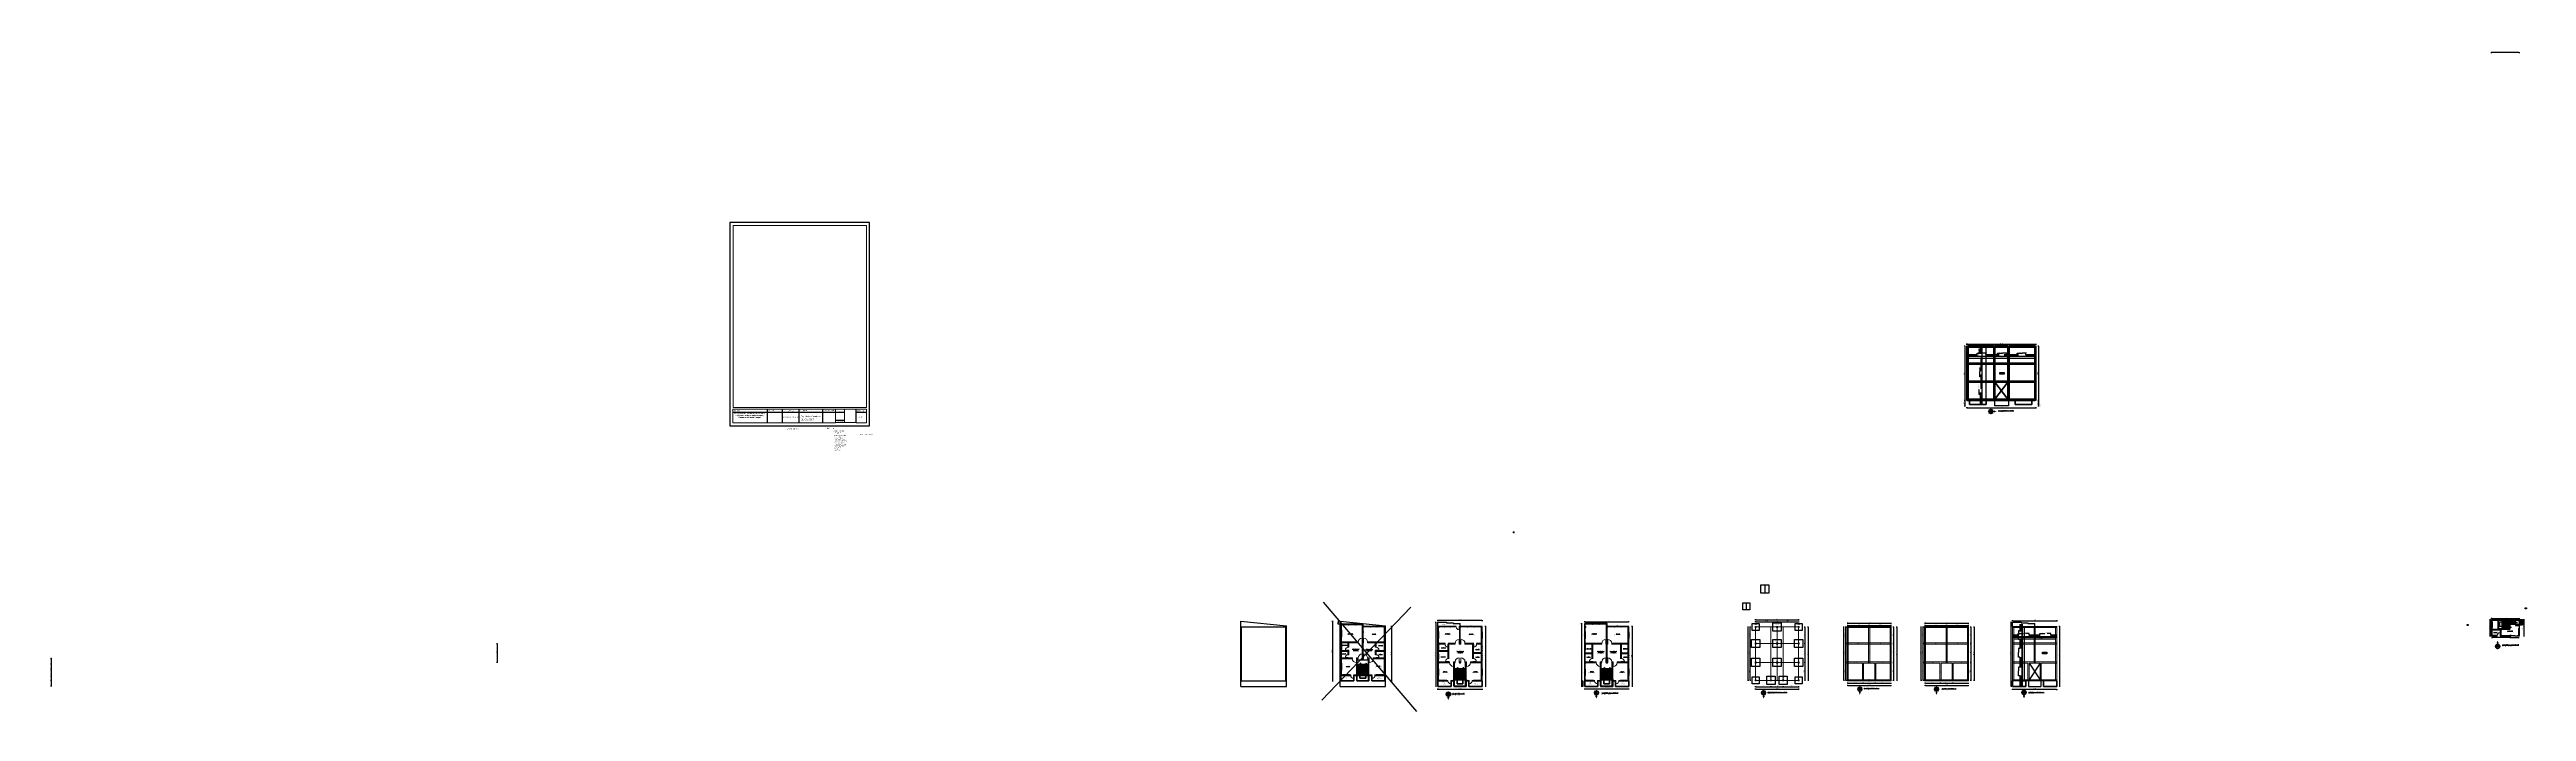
# Model space of a CAD drawing. Header units: inches. Extents: x -4010 to 92088, y -38563 to -1318.
# Drawn here: x 70093 to 91633, y -33670 to -27917 of the extents above; entities that cross this region are included whole.
import ezdxf
from ezdxf.enums import TextEntityAlignment as Align

# ---------------------------------------------------------------- set-up
doc = ezdxf.new("R2010")
doc.units = ezdxf.units.IN
doc.header["$MEASUREMENT"] = 0
doc.header["$PDMODE"] = 99
for name, color, linetype, lineweight in [('1-FOUNDATION DIM', 31, 'Continuous', 5), ('concrete out line', 3, 'Continuous', 30), ('DIM', 7, 'Continuous', 15), ('door', 132, 'Continuous', 15), ('R0D', 1, 'Continuous', 35), ('sheet', 150, 'Continuous', 20), ('Slab Line', 5, 'Continuous', 30), ('VER', 2, 'Continuous', 20), ('WIN.', 4, 'Continuous', 13)]:
    doc.layers.add(name, color=color, linetype=linetype, lineweight=lineweight)
for name, color, linetype in [('Brick wall', 3, 'Continuous'), ('CAPTION', 7, 'Continuous'), ('RCC', 6, 'Continuous'), ('Rod', 1, 'Continuous'), ('TEX', 7, 'Continuous'), ('wall', 3, 'Continuous'), ('WINDOOR', 7, 'Continuous')]:
    doc.layers.add(name, color=color, linetype=linetype)
doc.styles.add('ARIAL', font='arial.ttf')
doc.styles.add('CAPTION', font='GOTHIC.TTF', dxfattribs={"height": 100})
doc.styles.add('ROMANS', font='romans')
doc.styles.get("Standard").update_dxf_attribs({"font": 'ARIALN.TTF'})
doc.styles.add('time-new-roman', font='times.ttf')
doc.dimstyles.new('3-8', dxfattribs={"dimscale": 1.25, "dimtxt": 6, "dimasz": 2, "dimexe": 0.18, "dimexo": 6, "dimgap": 0, "dimtad": 0, "dimdec": 0, "dimzin": 3, "dimdsep": 46, "dimlunit": 3, "dimtxsty": 'ARIAL', "dimblk": 'DD', "dimcen": 1, "dimse1": 1, "dimse2": 1, "dimclrd": 256, "dimclrt": 256, "dimadec": 0, "dimazin": 0, "dimtfac": 0.5, "dimtdec": 0, "dimtmove": 2, "dimatfit": 0, "dimfxl": 0.18, "dimtvp": 0.75, "dimfrac": 1, "dimtolj": 1, "dimtzin": 0, "dimarcsym": 0})
doc.dimstyles.new('_30', dxfattribs={"dimscale": 0.4, "dimtxt": 7, "dimasz": 5, "dimexe": 6, "dimexo": 2, "dimgap": 2, "dimtad": 1, "dimdec": 0, "dimzin": 3, "dimdsep": 46, "dimlunit": 3, "dimtxsty": 'Standard', "dimblk": 'OBLIQUE', "dimcen": 0, "dimdle": 5, "dimclrt": 7, "dimazin": 0, "dimtfac": 0.0375, "dimtdec": 0, "dimtofl": 0, "dimtmove": 0, "dimatfit": 3, "dimldrblk": 'OPEN30', "dimfxl": 6, "dimtvp": 0.8, "dimtolj": 1, "dimtzin": 0, "dimlwe": -1, "dimarcsym": 0})

# ---------------------------------------------------------------- blocks, each defined once
blk = doc.blocks.new('DD')
for p, q in [((-1.6, 0), (1.6, 0)), ((0, 1.6), (0, -1.6))]:
    blk.add_line(p, q)
at = {"const_width": 0.3}
blk.add_lwpolyline([(-0.15, 0, 1), (0.15, 0, 1)], format="xyb", close=True, dxfattribs=at)
blk = doc.blocks.new('*D1272')
at = {"layer": 'Defpoints', "color": 0}
for p in [(81512, -32935), (81517, -32935), (81512, -32979)]:
    blk.add_point(p, dxfattribs=at)
at = {"layer": 'wall', "lineweight": -2}
for p, q in [((81509, -32979), (81507, -32979)), ((81517, -32979), (81512, -32979)), ((81519, -32979), (81522, -32979))]:
    blk.add_line(p, q, dxfattribs=at)
at = {"layer": 'wall', "lineweight": -2, "xscale": 2.5, "yscale": 2.5, "zscale": 2.5}
blk.add_blockref('DD', (81512, -32979), dxfattribs=at)
at = {"layer": 'wall', "lineweight": -2, "xscale": 2.5, "yscale": 2.5, "zscale": 2.5, "rotation": 180}
blk.add_blockref('DD', (81517, -32979), dxfattribs=at)
at = {"layer": 'wall', "insert": (81514, -32991), "char_height": 7.5, "attachment_point": 5, "style": 'ARIAL'}
blk.add_mtext('\\A1;5"', dxfattribs=at)
blk = doc.blocks.new('*D1273')
at = {"layer": 'Defpoints', "color": 0}
for p in [(81706, -32930), (81706, -33405), (81764, -33405)]:
    blk.add_point(p, dxfattribs=at)
at = {"layer": 'wall', "lineweight": -2}
blk.add_line((81764, -32933), (81764, -33402), dxfattribs=at)
at = {"layer": 'wall', "lineweight": -2, "xscale": 2.5, "yscale": 2.5, "zscale": 2.5}
for p, rotation in [((81764, -32930), 90), ((81764, -33405), 270)]:
    blk.add_blockref('DD', p, dxfattribs=dict(at, rotation=rotation))
at = {"layer": 'wall', "insert": (81758, -33167), "char_height": 7.5, "attachment_point": 5, "rotation": 90, "style": 'ARIAL'}
blk.add_mtext('\\A1;39\'-7"', dxfattribs=at)
blk = doc.blocks.new('*D1274')
at = {"layer": 'Defpoints', "color": 0}
for p in [(81316, -32886), (81251, -33405), (81322, -33405)]:
    blk.add_point(p, dxfattribs=at)
at = {"layer": 'wall', "lineweight": -2}
blk.add_line((81251, -32888), (81251, -33402), dxfattribs=at)
at = {"layer": 'wall', "lineweight": -2, "xscale": 2.5, "yscale": 2.5, "zscale": 2.5}
for p, rotation in [((81251, -32886), 90), ((81251, -33405), 270)]:
    blk.add_blockref('DD', p, dxfattribs=dict(at, rotation=rotation))
at = {"layer": 'wall', "insert": (81245, -33145), "char_height": 7.5, "attachment_point": 5, "rotation": 90, "style": 'ARIAL'}
blk.add_mtext('\\A1;43\'-3"', dxfattribs=at)
blk = doc.blocks.new('*D1275')
at = {"layer": 'Defpoints', "color": 0}
for p in [(81302, -32886), (81322, -32911), (81325, -32886)]:
    blk.add_point(p, dxfattribs=at)
at = {"layer": 'wall', "lineweight": -2}
blk.add_line((81302, -32908), (81302, -32889), dxfattribs=at)
at = {"layer": 'wall', "lineweight": -2, "xscale": 2.5, "yscale": 2.5, "zscale": 2.5}
for p, rotation in [((81302, -32886), 90), ((81302, -32911), 270)]:
    blk.add_blockref('DD', p, dxfattribs=dict(at, rotation=rotation))
at = {"layer": 'wall', "insert": (81296, -32899), "char_height": 7.5, "attachment_point": 5, "rotation": 90, "style": 'ARIAL'}
blk.add_mtext('\\A1;2\'-0"', dxfattribs=at)
blk = doc.blocks.new('D40')
at = {"layer": 'door'}
for p, q in [((0, 0), (0, 5)), ((0, 5), (2, 5)), ((3, 0), (0, 0)), ((2, 5), (2, 40)), ((3, 40), (2, 40)), ((2, 34), (2, 35)), ((3, 35), (2, 35)), ((2, 34), (2, 34)), ((2, 11), (2, 11)), ((2, 10), (2, 11)), ((2, 10), (3, 10)), ((2, 5), (2, 3)), ((2, 5), (3, 5)), ((2, 3), (3, 3)), ((3, 5), (3, 40)), ((3, 34), (3, 35)), ((3, 34), (3, 34)), ((3, 10), (3, 11)), ((3, 11), (3, 11)), ((3, 3), (3, 0)), ((40, 5), (38, 5)), ((38, 5), (38, 3)), ((38, 3), (38, 3)), ((38, 3), (38, 0)), ((38, 0), (40, 0)), ((40, 0), (40, 5))]:
    blk.add_line(p, q, dxfattribs=at)
blk.add_arc((3, 5), 35.1, 0.2318, 89.393, dxfattribs=at)
blk = doc.blocks.new('D30')
at = {"layer": 'door'}
for p, q in [((0, 0), (0, 5)), ((0, 5), (2, 5)), ((2, 0), (0, 0)), ((2, 5), (2, 30)), ((3, 30), (2, 30)), ((2, 24), (2, 25)), ((3, 25), (2, 25)), ((2, 24), (2, 24)), ((2, 11), (2, 11)), ((2, 10), (2, 11)), ((2, 10), (3, 10)), ((2, 5), (2, 4)), ((2, 5), (3, 5)), ((2, 4), (2, 4)), ((2, 4), (2, 0)), ((3, 5), (3, 30)), ((3, 24), (3, 25)), ((3, 24), (3, 24)), ((3, 10), (3, 11)), ((3, 11), (3, 11)), ((30, 5), (28, 5)), ((28, 5), (28, 4)), ((28, 4), (28, 4)), ((28, 4), (28, 0)), ((28, 0), (30, 0)), ((30, 0), (30, 5))]:
    blk.add_line(p, q, dxfattribs=at)
blk.add_arc((3, 5), 25.1, 0.3204, 89.1727, dxfattribs=at)
blk = doc.blocks.new('W-1')
at = {"layer": 'WINDOOR'}
for p, q in [((-60, 0), (-60, -5)), ((-60, 0), (-57, 0)), ((-60, 0), (0, 0)), ((-57, 0), (-57, -2)), ((-3, 0), (-3, -2)), ((0, 0), (0, -5)), ((-57, -5), (-60, -5)), ((-60, -5), (0, -5)), ((-57, -2), (-3, -2)), ((-57, -3), (-57, -5)), ((-57, -3), (-3, -3)), ((-56, -2), (-56, -3)), ((-4, -2), (-4, -3)), ((-3, -3), (-3, -5)), ((0, -5), (-3, -5))]:
    blk.add_line(p, q, dxfattribs=at)
blk = doc.blocks.new('W-3FT')
at = {"layer": 'WINDOOR'}
for p, q in [((-36, 0), (-36, -5)), ((-36, 0), (-33, 0)), ((-36, 0), (0, 0)), ((-33, 0), (-33, -2)), ((-3, 0), (-3, -2)), ((0, 0), (0, -5)), ((-33, -5), (-36, -5)), ((-36, -5), (0, -5)), ((-33, -2), (-3, -2)), ((-33, -3), (-33, -5)), ((-33, -3), (-3, -3)), ((-32, -2), (-32, -3)), ((-4, -2), (-4, -3)), ((-3, -3), (-3, -5)), ((0, -5), (-3, -5))]:
    blk.add_line(p, q, dxfattribs=at)
blk = doc.blocks.new("Windoo 4'")
at = {"layer": 'WINDOOR'}
for p, q in [((24, 5), (-24, 5)), ((-24, 5), (-24, 0)), ((24, 0), (-24, 0)), ((-24, 0), (-21, 0)), ((-21, 5), (-21, 3)), ((21, 3), (-21, 3)), ((21, 2), (-21, 2)), ((-21, 2), (-21, 0)), ((-20, 3), (-20, 2)), ((20, 3), (20, 2)), ((24, 5), (21, 5)), ((21, 5), (21, 3)), ((21, 2), (21, 0)), ((21, 0), (24, 0)), ((24, 5), (24, 0))]:
    blk.add_line(p, q, dxfattribs=at)
blk = doc.blocks.new('*D1276')
at = {"layer": 'Defpoints', "color": 0}
for p in [(81466, -33210), (81562, -33210), (81562, -33221)]:
    blk.add_point(p, dxfattribs=at)
at = {"layer": 'R0D', "lineweight": -2}
blk.add_line((81468, -33221), (81560, -33221), dxfattribs=at)
at = {"layer": 'R0D', "lineweight": -2, "xscale": 2.5, "yscale": 2.5, "zscale": 2.5, "rotation": 180}
blk.add_blockref('DD', (81466, -33221), dxfattribs=at)
at = {"layer": 'R0D', "lineweight": -2, "xscale": 2.5, "yscale": 2.5, "zscale": 2.5}
blk.add_blockref('DD', (81562, -33221), dxfattribs=at)
at = {"layer": 'R0D', "insert": (81514, -33215), "char_height": 7.5, "attachment_point": 5, "style": 'ARIAL'}
blk.add_mtext('\\A1;8\'-1"', dxfattribs=at)
blk = doc.blocks.new('*D1277')
at = {"layer": 'Defpoints', "color": 0}
for p in [(81466, -33210), (70093, -33400), (70107, -33400)]:
    blk.add_point(p, dxfattribs=at)
at = {"layer": 'R0D', "lineweight": -2}
blk.add_line((70107, -33212), (70107, -33397), dxfattribs=at)
at = {"layer": 'R0D', "lineweight": -2, "xscale": 2.5, "yscale": 2.5, "zscale": 2.5}
for p, rotation in [((70107, -33210), 90), ((70107, -33400), 270)]:
    blk.add_blockref('DD', p, dxfattribs=dict(at, rotation=rotation))
at = {"layer": 'R0D', "insert": (70101, -33305), "char_height": 7.5, "attachment_point": 5, "rotation": 90, "style": 'ARIAL'}
blk.add_mtext('\\A1;15\'-10"', dxfattribs=at)
blk = doc.blocks.new('*D1278')
at = {"layer": 'concrete out line', "lineweight": -2}
blk.add_line((82582, -32933), (82582, -33450), dxfattribs=at)
at = {"layer": 'Defpoints', "color": 0}
for p in [(82551, -32930), (82551, -33453), (82582, -33453)]:
    blk.add_point(p, dxfattribs=at)
at = {"layer": 'concrete out line', "lineweight": -2, "xscale": 2.5, "yscale": 2.5, "zscale": 2.5}
for p, rotation in [((82582, -32930), 90), ((82582, -33453), 270)]:
    blk.add_blockref('DD', p, dxfattribs=dict(at, rotation=rotation))
at = {"layer": 'concrete out line', "insert": (82576, -33191), "char_height": 7.5, "attachment_point": 5, "rotation": 90, "style": 'ARIAL'}
blk.add_mtext('\\A1;43\'-7"', dxfattribs=at)
blk = doc.blocks.new('*D1279')
at = {"layer": 'Defpoints', "color": 0}
for p in [(82311, -33258), (70093, -33448), (70107, -33448)]:
    blk.add_point(p, dxfattribs=at)
at = {"layer": 'R0D', "lineweight": -2}
blk.add_line((70107, -33260), (70107, -33445), dxfattribs=at)
at = {"layer": 'R0D', "lineweight": -2, "xscale": 2.5, "yscale": 2.5, "zscale": 2.5}
for p, rotation in [((70107, -33258), 90), ((70107, -33448), 270)]:
    blk.add_blockref('DD', p, dxfattribs=dict(at, rotation=rotation))
at = {"layer": 'R0D', "insert": (70101, -33353), "char_height": 7.5, "attachment_point": 5, "rotation": 90, "style": 'ARIAL'}
blk.add_mtext('\\A1;15\'-10"', dxfattribs=at)
blk = doc.blocks.new('*D1280')
at = {"layer": 'Defpoints', "color": 0}
for p in [(91330, -32871), (91570, -32862), (91570, -32871)]:
    blk.add_point(p, dxfattribs=at)
at = {"layer": 'Rod', "lineweight": -2}
blk.add_line((91333, -32862), (91567, -32862), dxfattribs=at)
at = {"layer": 'Rod', "lineweight": -2, "xscale": 2.5, "yscale": 2.5, "zscale": 2.5, "rotation": 180}
blk.add_blockref('DD', (91330, -32862), dxfattribs=at)
at = {"layer": 'Rod', "lineweight": -2, "xscale": 2.5, "yscale": 2.5, "zscale": 2.5}
blk.add_blockref('DD', (91570, -32862), dxfattribs=at)
at = {"layer": 'Rod', "insert": (91450, -32856), "char_height": 7.5, "attachment_point": 5, "style": 'ARIAL'}
blk.add_mtext('\\A1;20\'-0"', dxfattribs=at)
blk = doc.blocks.new('*D1281')
at = {"layer": 'Defpoints', "color": 0}
for p in [(91570, -32871), (72377, -33015), (91611, -33015)]:
    blk.add_point(p, dxfattribs=at)
at = {"layer": 'Rod', "lineweight": -2}
blk.add_line((91611, -32874), (91611, -33013), dxfattribs=at)
at = {"layer": 'Rod', "lineweight": -2, "xscale": 2.5, "yscale": 2.5, "zscale": 2.5}
for p, rotation in [((91611, -32871), 90), ((91611, -33015), 270)]:
    blk.add_blockref('DD', p, dxfattribs=dict(at, rotation=rotation))
at = {"layer": 'Rod', "insert": (91605, -32943), "char_height": 7.5, "attachment_point": 5, "rotation": 90, "style": 'ARIAL'}
blk.add_mtext('\\A1;12\'-0"', dxfattribs=at)
blk = doc.blocks.new('*D1282')
at = {"layer": 'Defpoints', "color": 0}
for p in [(91330, -27943), (91570, -27917), (91330, -33015)]:
    blk.add_point(p, dxfattribs=at)
at = {"layer": 'Rod', "lineweight": -2}
blk.add_line((91568, -27943), (91333, -27943), dxfattribs=at)
at = {"layer": 'Rod', "lineweight": -2, "xscale": 2.5, "yscale": 2.5, "zscale": 2.5, "rotation": 180}
blk.add_blockref('DD', (91330, -27943), dxfattribs=at)
at = {"layer": 'Rod', "lineweight": -2, "xscale": 2.5, "yscale": 2.5, "zscale": 2.5}
blk.add_blockref('DD', (91570, -27943), dxfattribs=at)
at = {"layer": 'Rod', "insert": (91450, -27938), "char_height": 7.5, "attachment_point": 5, "style": 'ARIAL'}
blk.add_mtext('\\A1;20\'-0"', dxfattribs=at)
blk = doc.blocks.new('*D1283')
at = {"layer": 'Defpoints', "color": 0}
for p in [(91335, -33015), (91335, -33028), (91494, -33015)]:
    blk.add_point(p, dxfattribs=at)
at = {"layer": 'Rod', "lineweight": -2}
blk.add_line((91492, -33028), (91338, -33028), dxfattribs=at)
at = {"layer": 'Rod', "lineweight": -2, "xscale": 2.5, "yscale": 2.5, "zscale": 2.5, "rotation": 180}
blk.add_blockref('DD', (91335, -33028), dxfattribs=at)
at = {"layer": 'Rod', "lineweight": -2, "xscale": 2.5, "yscale": 2.5, "zscale": 2.5}
blk.add_blockref('DD', (91494, -33028), dxfattribs=at)
at = {"layer": 'Rod', "insert": (91415, -33022), "char_height": 7.5, "attachment_point": 5, "style": 'ARIAL'}
blk.add_mtext('\\A1;13\'-3"', dxfattribs=at)
blk = doc.blocks.new('*D1284')
at = {"layer": 'Defpoints', "color": 0}
for p in [(91317, -32871), (91330, -32871), (91330, -33015)]:
    blk.add_point(p, dxfattribs=at)
at = {"layer": 'Rod', "lineweight": -2}
blk.add_line((91317, -33013), (91317, -32874), dxfattribs=at)
at = {"layer": 'Rod', "lineweight": -2, "xscale": 2.5, "yscale": 2.5, "zscale": 2.5}
for p, rotation in [((91317, -32871), 90), ((91317, -33015), 270)]:
    blk.add_blockref('DD', p, dxfattribs=dict(at, rotation=rotation))
at = {"layer": 'Rod', "insert": (91311, -32943), "char_height": 7.5, "attachment_point": 5, "rotation": 90, "style": 'ARIAL'}
blk.add_mtext('\\A1;12\'-0"', dxfattribs=at)
blk = doc.blocks.new('*D1285')
at = {"layer": 'Defpoints', "color": 0}
for p in [(91494, -33015), (91565, -33015), (91565, -33028)]:
    blk.add_point(p, dxfattribs=at)
at = {"layer": 'Rod', "lineweight": -2}
blk.add_line((91497, -33028), (91563, -33028), dxfattribs=at)
at = {"layer": 'Rod', "lineweight": -2, "xscale": 2.5, "yscale": 2.5, "zscale": 2.5, "rotation": 180}
blk.add_blockref('DD', (91494, -33028), dxfattribs=at)
at = {"layer": 'Rod', "lineweight": -2, "xscale": 2.5, "yscale": 2.5, "zscale": 2.5}
blk.add_blockref('DD', (91565, -33028), dxfattribs=at)
at = {"layer": 'Rod', "insert": (91530, -33022), "char_height": 7.5, "attachment_point": 5, "style": 'ARIAL'}
blk.add_mtext('\\A1;5\'-11"', dxfattribs=at)
blk = doc.blocks.new('Anno_North_J_Metric')
at = {"linetype": 'ByBlock', "lineweight": -2}
h = blk.add_hatch(color=0, dxfattribs=at)
h.paths.add_polyline_path([(-4.2, 0), (-4.7, 0, 1), (4.7, 0), (4.2, 0, -1)])
h.paths.add_polyline_path([(1.4, 0), (2, 0, 1), (-2, 0), (-1.4, 0, -1)])
at = {"color": 0, "linetype": 'ByBlock', "lineweight": -2}
for p, q in [((-4.7, 0), (-5.7, 0)), ((-4.7, 0), (-4.2, 0)), ((-3.3, 3.3), (-4, 4)), ((-1.4, 0), (-2, 0)), ((-1.4, 0), (1.4, 0)), ((1.4, 0), (-1.4, 0)), ((-1, 1), (1, -1)), ((-1, -1), (1, 1)), ((1, -1), (-1, 1)), ((1, 1), (-1, -1)), ((0, 4.7), (0, 5.7)), ((0, 1.4), (0, -1.4)), ((0, -1.4), (0, 1.4)), ((1.4, 0), (2, 0)), ((3.3, 3.3), (4, 4)), ((4.7, 0), (4.2, 0)), ((4.7, 0), (5.7, 0)), ((6.2, 0.4), (6.2, 0.8)), ((6.2, 0.8), (8.3, 0.8)), ((7.4, 0.4), (6.2, 0.4)), ((6.2, -0.4), (7.4, 0.4)), ((8.3, 0.4), (7, -0.4)), ((8.3, 0.8), (8.3, 0.4)), ((8.7, 0), (9.8, 0)), ((-3.3, -3.3), (-4, -4)), ((0, -4.7), (0, -5.7)), ((3.3, -3.3), (4, -4)), ((6.2, -0.9), (6.2, -0.4)), ((8.3, -0.9), (6.2, -0.9)), ((7, -0.4), (8.3, -0.4)), ((8.3, -0.4), (8.3, -0.9))]:
    blk.add_line(p, q, dxfattribs=at)
for radius in [4.68, 4.17, 2, 1.41]:
    blk.add_circle((0, 0), radius, dxfattribs=at)
for points in [[(-6.7, 0), (-5.5, 0.3), (-5.7, 0)], [(-5.5, -0.3), (-5.7, 0), (-6.7, 0)], [(-4.2, 0), (-3.5, 0.7), (-3.5, -0.7)], [(-2.9, 2.9), (-2, 2.9), (-2.9, 2)], [(0, 4.2), (0.7, 3.5), (-0.7, 3.5)], [(-0.3, 5.5), (0, 5.7), (0, 6.7)], [(0, 6.7), (0.3, 5.5), (0, 5.7)], [(2.9, 2.9), (2.9, 2), (2, 2.9)], [(4.2, 0), (3.5, -0.7), (3.5, 0.7)], [(12.5, 0), (10.2, 0.8), (9.8, 0)], [(9.8, 0), (10.2, -0.8), (12.5, 0)], [(-2.9, -2.9), (-2.9, -2), (-2, -2.9)], [(0, -4.2), (-0.7, -3.5), (0.7, -3.5)], [(0, -6.7), (-0.3, -5.5), (0, -5.7)], [(0.3, -5.5), (0, -5.7), (0, -6.7)], [(2.9, -2.9), (2, -2.9), (2.9, -2)]]:
    blk.add_solid(points, dxfattribs=at)
at = {"color": 0, "linetype": 'ByBlock', "lineweight": -2, "style": 'ROMANS'}
for s, rotation, p in [('S', 270, (-3.3, 0)), ('SW', 45, (-2, 2)), ('NW', 315, (2, 2)), ('N', 270, (2.8, 0)), ('SE', 135, (-2, -2)), ('E', 180, (0, -2.7)), ('NE', 225, (2, -2))]:
    blk.add_text(s, height=0.5, rotation=rotation, dxfattribs=at).set_placement(p, align=Align.CENTER)
blk.add_text('W', height=0.5, dxfattribs=at).set_placement((0, 2.8), align=Align.CENTER)
blk = doc.blocks.new('*D1286')
at = {"layer": 'Defpoints', "color": 0}
for p in [(83827, -32930), (83827, -33453), (83857, -33453)]:
    blk.add_point(p, dxfattribs=at)
at = {"layer": 'wall', "lineweight": -2}
blk.add_line((83857, -32933), (83857, -33450), dxfattribs=at)
at = {"layer": 'wall', "lineweight": -2, "xscale": 2.5, "yscale": 2.5, "zscale": 2.5}
for p, rotation in [((83857, -32930), 90), ((83857, -33453), 270)]:
    blk.add_blockref('DD', p, dxfattribs=dict(at, rotation=rotation))
at = {"layer": 'wall', "insert": (83851, -33191), "char_height": 7.5, "attachment_point": 5, "rotation": 90, "style": 'ARIAL'}
blk.add_mtext('\\A1;43\'-7"', dxfattribs=at)
blk = doc.blocks.new('*D1213')
at = {"layer": 'Defpoints', "color": 0}
for p in [(83443, -32906), (83417, -33453), (83443, -33453)]:
    blk.add_point(p, dxfattribs=at)
at = {"layer": 'wall', "lineweight": -2}
blk.add_line((83417, -32909), (83417, -33450), dxfattribs=at)
at = {"layer": 'wall', "lineweight": -2, "xscale": 2.5, "yscale": 2.5, "zscale": 2.5}
for p, rotation in [((83417, -32906), 90), ((83417, -33453), 270)]:
    blk.add_blockref('DD', p, dxfattribs=dict(at, rotation=rotation))
at = {"layer": 'wall', "insert": (83411, -33179), "char_height": 7.5, "attachment_point": 5, "rotation": 90, "style": 'ARIAL'}
blk.add_mtext('\\A1;45\'-7"', dxfattribs=at)
blk = doc.blocks.new('*D1214')
at = {"layer": 'Defpoints', "color": 0}
for p in [(83426, -33453), (83437, -33453), (83443, -33405)]:
    blk.add_point(p, dxfattribs=at)
at = {"layer": 'VER', "lineweight": -2}
blk.add_line((83426, -33407), (83426, -33450), dxfattribs=at)
at = {"layer": 'VER', "lineweight": -2, "xscale": 2.5, "yscale": 2.5, "zscale": 2.5}
for p, rotation in [((83426, -33405), 90), ((83426, -33453), 270)]:
    blk.add_blockref('DD', p, dxfattribs=dict(at, rotation=rotation))
at = {"layer": 'VER', "insert": (83420, -33429), "char_height": 7.5, "attachment_point": 5, "rotation": 90, "style": 'ARIAL'}
blk.add_mtext('\\A1;4\'-0"', dxfattribs=at)
blk = doc.blocks.new('_Oblique')
at = {"color": 0, "linetype": 'ByBlock', "lineweight": -2}
blk.add_line((-0.5, -0.5), (0.5, 0.5), dxfattribs=at)
blk = doc.blocks.new('_Open30')
at = {"color": 0, "linetype": 'ByBlock', "lineweight": -2}
for p, q in [((-1, 0), (0, 0)), ((0, 0), (-1, 0)), ((0, 0), (-1, 0))]:
    blk.add_line(p, q, dxfattribs=at)
blk = doc.blocks.new('*D1215')
at = {"layer": 'Defpoints', "color": 0}
for p in [(86923, -30502), (86934, -30502), (86932, -30956)]:
    blk.add_point(p, dxfattribs=at)
at = {"layer": 'DIM', "color": 0}
for p, q in [((86923, -30502), (86936, -30502)), ((86933, -30956), (86936, -30956))]:
    blk.add_line(p, q, dxfattribs=at)
at = {"layer": 'DIM', "color": 0, "lineweight": -2}
blk.add_line((86934, -30958), (86934, -30500), dxfattribs=at)
at = {"layer": 'DIM', "color": 0, "lineweight": -2, "xscale": 2, "yscale": 2, "zscale": 2}
for p, rotation in [((86934, -30502), 90), ((86934, -30956), 270)]:
    blk.add_blockref('_Oblique', p, dxfattribs=dict(at, rotation=rotation))
at = {"layer": 'DIM', "color": 7, "insert": (86930, -30717), "char_height": 2.8, "attachment_point": 5, "rotation": 90}
blk.add_mtext("\\A1;{\\H1.714x;10 mm %%C @ 5'' C/C alt. @ ckd}", dxfattribs=at)
blk = doc.blocks.new('*D1216')
at = {"layer": 'Defpoints', "color": 0}
for p in [(86777, -30591), (87357, -30591), (87357, -30599)]:
    blk.add_point(p, dxfattribs=at)
at = {"layer": 'DIM', "color": 0, "lineweight": -2}
blk.add_line((86775, -30599), (87359, -30599), dxfattribs=at)
at = {"layer": 'DIM', "color": 0}
for p, q in [((86777, -30592), (86777, -30601)), ((87357, -30592), (87357, -30601))]:
    blk.add_line(p, q, dxfattribs=at)
at = {"layer": 'DIM', "color": 0, "lineweight": -2, "xscale": 2, "yscale": 2, "zscale": 2, "rotation": 180}
blk.add_blockref('_Oblique', (86777, -30599), dxfattribs=at)
at = {"layer": 'DIM', "color": 0, "lineweight": -2, "xscale": 2, "yscale": 2, "zscale": 2}
blk.add_blockref('_Oblique', (87357, -30599), dxfattribs=at)
at = {"layer": 'DIM', "color": 7, "insert": (87077, -30595), "char_height": 2.8, "attachment_point": 5}
blk.add_mtext("\\A1;{\\H1.714x;10 mm %%C @ 5'' C/C alt. @ ckd}", dxfattribs=at)
blk = doc.blocks.new('*D1291')
at = {"layer": 'Defpoints', "color": 0}
for p in [(86767, -30492), (87367, -30478), (87367, -30492)]:
    blk.add_point(p, dxfattribs=at)
at = {"layer": 'Slab Line', "lineweight": -2}
blk.add_line((86770, -30478), (87365, -30478), dxfattribs=at)
at = {"layer": 'Slab Line', "lineweight": -2, "xscale": 2.5, "yscale": 2.5, "zscale": 2.5, "rotation": 180}
blk.add_blockref('DD', (86767, -30478), dxfattribs=at)
at = {"layer": 'Slab Line', "lineweight": -2, "xscale": 2.5, "yscale": 2.5, "zscale": 2.5}
blk.add_blockref('DD', (87367, -30478), dxfattribs=at)
at = {"layer": 'Slab Line', "insert": (87067, -30472), "char_height": 7.5, "attachment_point": 5, "style": 'ARIAL'}
blk.add_mtext('\\A1;50\'-0"', dxfattribs=at)
blk = doc.blocks.new('*D1292')
at = {"layer": 'Defpoints', "color": 0}
for p in [(87367, -30492), (87367, -30966), (87389, -30966)]:
    blk.add_point(p, dxfattribs=at)
at = {"layer": 'Slab Line', "lineweight": -2}
blk.add_line((87389, -30494), (87389, -30963), dxfattribs=at)
at = {"layer": 'Slab Line', "lineweight": -2, "xscale": 2.5, "yscale": 2.5, "zscale": 2.5}
for p, rotation in [((87389, -30492), 90), ((87389, -30966), 270)]:
    blk.add_blockref('DD', p, dxfattribs=dict(at, rotation=rotation))
at = {"layer": 'Slab Line', "insert": (87384, -30729), "char_height": 7.5, "attachment_point": 5, "rotation": 90, "style": 'ARIAL'}
blk.add_mtext('\\A1;39\'-6"', dxfattribs=at)
blk = doc.blocks.new('*D1293')
at = {"layer": 'Defpoints', "color": 0}
for p in [(87332, -31002), (87367, -30966), (87389, -31002)]:
    blk.add_point(p, dxfattribs=at)
at = {"layer": 'Slab Line', "lineweight": -2}
blk.add_line((87389, -30968), (87389, -30999), dxfattribs=at)
at = {"layer": 'Slab Line', "lineweight": -2, "xscale": 2.5, "yscale": 2.5, "zscale": 2.5}
for p, rotation in [((87389, -30966), 90), ((87389, -31002), 270)]:
    blk.add_blockref('DD', p, dxfattribs=dict(at, rotation=rotation))
at = {"layer": 'Slab Line', "insert": (87384, -30984), "char_height": 7.5, "attachment_point": 5, "rotation": 90, "style": 'ARIAL'}
blk.add_mtext('\\A1;3\'-0"', dxfattribs=at)
blk = doc.blocks.new('*D1294')
at = {"layer": 'Defpoints', "color": 0}
for p in [(87128, -31014), (87332, -31002), (87389, -31014)]:
    blk.add_point(p, dxfattribs=at)
at = {"layer": 'Slab Line', "lineweight": -2}
for p, q in [((87389, -30999), (87389, -30997)), ((87389, -31002), (87389, -31014)), ((87389, -31016), (87389, -31019))]:
    blk.add_line(p, q, dxfattribs=at)
at = {"layer": 'Slab Line', "lineweight": -2, "xscale": 2.5, "yscale": 2.5, "zscale": 2.5}
for p, rotation in [((87389, -31002), 270), ((87389, -31014), 90)]:
    blk.add_blockref('DD', p, dxfattribs=dict(at, rotation=rotation))
at = {"layer": 'Slab Line', "insert": (87401, -31008), "char_height": 7.5, "attachment_point": 5, "rotation": 90, "style": 'ARIAL'}
blk.add_mtext('\\A1;1\'-0"', dxfattribs=at)
blk = doc.blocks.new('*D1295')
at = {"layer": 'Defpoints', "color": 0}
for p in [(86767, -30492), (86749, -30966), (86767, -30966)]:
    blk.add_point(p, dxfattribs=at)
at = {"layer": 'Slab Line', "lineweight": -2}
blk.add_line((86749, -30494), (86749, -30963), dxfattribs=at)
at = {"layer": 'Slab Line', "lineweight": -2, "xscale": 2.5, "yscale": 2.5, "zscale": 2.5}
for p, rotation in [((86749, -30492), 90), ((86749, -30966), 270)]:
    blk.add_blockref('DD', p, dxfattribs=dict(at, rotation=rotation))
at = {"layer": 'Slab Line', "insert": (86744, -30729), "char_height": 7.5, "attachment_point": 5, "rotation": 90, "style": 'ARIAL'}
blk.add_mtext('\\A1;39\'-6"', dxfattribs=at)
blk = doc.blocks.new('*D1296')
at = {"layer": 'Defpoints', "color": 0}
for p in [(86749, -31002), (86767, -30966), (86790, -31002)]:
    blk.add_point(p, dxfattribs=at)
at = {"layer": 'Slab Line', "lineweight": -2}
blk.add_line((86749, -30968), (86749, -30999), dxfattribs=at)
at = {"layer": 'Slab Line', "lineweight": -2, "xscale": 2.5, "yscale": 2.5, "zscale": 2.5}
for p, rotation in [((86749, -30966), 90), ((86749, -31002), 270)]:
    blk.add_blockref('DD', p, dxfattribs=dict(at, rotation=rotation))
at = {"layer": 'Slab Line', "insert": (86744, -30984), "char_height": 7.5, "attachment_point": 5, "rotation": 90, "style": 'ARIAL'}
blk.add_mtext('\\A1;3\'-0"', dxfattribs=at)
blk = doc.blocks.new('*D1297')
at = {"layer": 'Defpoints', "color": 0}
for p in [(86749, -31014), (86790, -31002), (87006, -31014)]:
    blk.add_point(p, dxfattribs=at)
at = {"layer": 'Slab Line', "lineweight": -2}
for p, q in [((86749, -30999), (86749, -30997)), ((86749, -31002), (86749, -31014)), ((86749, -31016), (86749, -31019))]:
    blk.add_line(p, q, dxfattribs=at)
at = {"layer": 'Slab Line', "lineweight": -2, "xscale": 2.5, "yscale": 2.5, "zscale": 2.5}
for p, rotation in [((86749, -31002), 270), ((86749, -31014), 90)]:
    blk.add_blockref('DD', p, dxfattribs=dict(at, rotation=rotation))
at = {"layer": 'Slab Line', "insert": (86745, -31008), "char_height": 7.5, "attachment_point": 5, "rotation": 90, "style": 'ARIAL'}
blk.add_mtext('\\A1;1\'-0"', dxfattribs=at)
blk = doc.blocks.new('*D1298')
at = {"layer": 'Defpoints', "color": 0}
for p in [(86767, -30966), (87367, -30966), (87367, -31030)]:
    blk.add_point(p, dxfattribs=at)
at = {"layer": 'Slab Line', "lineweight": -2}
blk.add_line((86770, -31030), (87365, -31030), dxfattribs=at)
at = {"layer": 'Slab Line', "lineweight": -2, "xscale": 2.5, "yscale": 2.5, "zscale": 2.5, "rotation": 180}
blk.add_blockref('DD', (86767, -31030), dxfattribs=at)
at = {"layer": 'Slab Line', "lineweight": -2, "xscale": 2.5, "yscale": 2.5, "zscale": 2.5}
blk.add_blockref('DD', (87367, -31030), dxfattribs=at)
at = {"layer": 'Slab Line', "insert": (87067, -31024), "char_height": 7.5, "attachment_point": 5, "style": 'ARIAL'}
blk.add_mtext('\\A1;50\'-0"', dxfattribs=at)
blk = doc.blocks.new('*D1217')
at = {"layer": 'Defpoints', "color": 0}
for p in [(87263, -32940), (87269, -32940), (87257, -33405)]:
    blk.add_point(p, dxfattribs=at)
at = {"layer": 'DIM', "color": 0}
for p, q in [((87264, -32940), (87272, -32940)), ((87258, -33405), (87272, -33405))]:
    blk.add_line(p, q, dxfattribs=at)
at = {"layer": 'DIM', "color": 0, "lineweight": -2}
blk.add_line((87269, -33407), (87269, -32938), dxfattribs=at)
at = {"layer": 'DIM', "color": 0, "lineweight": -2, "xscale": 2, "yscale": 2, "zscale": 2}
for p, rotation in [((87269, -32940), 90), ((87269, -33405), 270)]:
    blk.add_blockref('_Oblique', p, dxfattribs=dict(at, rotation=rotation))
at = {"layer": 'DIM', "color": 7, "insert": (87265, -33157), "char_height": 2.8, "attachment_point": 5, "rotation": 90}
blk.add_mtext("\\A1;{\\H1.714x;10 mm %%C @ 5'' C/C alt. @ ckd}", dxfattribs=at)
blk = doc.blocks.new('*D1218')
at = {"layer": 'Defpoints', "color": 0}
for p in [(87174, -33031), (87538, -33032), (87538, -33039)]:
    blk.add_point(p, dxfattribs=at)
at = {"layer": 'DIM', "color": 0, "lineweight": -2}
blk.add_line((87172, -33039), (87540, -33039), dxfattribs=at)
at = {"layer": 'DIM', "color": 0}
for p, q in [((87174, -33032), (87174, -33042)), ((87538, -33032), (87538, -33042))]:
    blk.add_line(p, q, dxfattribs=at)
at = {"layer": 'DIM', "color": 0, "lineweight": -2, "xscale": 2, "yscale": 2, "zscale": 2, "rotation": 180}
blk.add_blockref('_Oblique', (87174, -33039), dxfattribs=at)
at = {"layer": 'DIM', "color": 0, "lineweight": -2, "xscale": 2, "yscale": 2, "zscale": 2}
blk.add_blockref('_Oblique', (87538, -33039), dxfattribs=at)
at = {"layer": 'DIM', "color": 7, "insert": (87404, -33035), "char_height": 2.8, "attachment_point": 5}
blk.add_mtext("\\A1;{\\H1.714x;10 mm %%C @ 5'' C/C alt. @ ckd}", dxfattribs=at)
blk = doc.blocks.new('*D1299')
at = {"layer": 'Defpoints', "color": 0}
for p in [(84930, -32930), (85117, -32891), (85117, -32930)]:
    blk.add_point(p, dxfattribs=at)
at = {"layer": 'Rod', "lineweight": -2}
blk.add_line((84932, -32891), (85114, -32891), dxfattribs=at)
at = {"layer": 'Rod', "lineweight": -2, "xscale": 2.5, "yscale": 2.5, "zscale": 2.5, "rotation": 180}
blk.add_blockref('DD', (84930, -32891), dxfattribs=at)
at = {"layer": 'Rod', "lineweight": -2, "xscale": 2.5, "yscale": 2.5, "zscale": 2.5}
blk.add_blockref('DD', (85117, -32891), dxfattribs=at)
at = {"layer": 'Rod', "insert": (85023, -32885), "char_height": 7.5, "attachment_point": 5, "style": 'ARIAL'}
blk.add_mtext('\\A1;15\'-7"', dxfattribs=at)
blk = doc.blocks.new('*D1300')
at = {"layer": 'Defpoints', "color": 0}
for p in [(85117, -32930), (85304, -32891), (85304, -32930)]:
    blk.add_point(p, dxfattribs=at)
at = {"layer": 'Rod', "lineweight": -2}
blk.add_line((85119, -32891), (85301, -32891), dxfattribs=at)
at = {"layer": 'Rod', "lineweight": -2, "xscale": 2.5, "yscale": 2.5, "zscale": 2.5, "rotation": 180}
blk.add_blockref('DD', (85117, -32891), dxfattribs=at)
at = {"layer": 'Rod', "lineweight": -2, "xscale": 2.5, "yscale": 2.5, "zscale": 2.5}
blk.add_blockref('DD', (85304, -32891), dxfattribs=at)
at = {"layer": 'Rod', "insert": (85210, -32885), "char_height": 7.5, "attachment_point": 5, "style": 'ARIAL'}
blk.add_mtext('\\A1;15\'-7"', dxfattribs=at)
blk = doc.blocks.new('*D1301')
at = {"layer": 'Defpoints', "color": 0}
for p in [(84930, -33405), (85063, -33405), (85063, -33455)]:
    blk.add_point(p, dxfattribs=at)
at = {"layer": 'Rod', "lineweight": -2}
blk.add_line((84932, -33455), (85061, -33455), dxfattribs=at)
at = {"layer": 'Rod', "lineweight": -2, "xscale": 2.5, "yscale": 2.5, "zscale": 2.5, "rotation": 180}
blk.add_blockref('DD', (84930, -33455), dxfattribs=at)
at = {"layer": 'Rod', "lineweight": -2, "xscale": 2.5, "yscale": 2.5, "zscale": 2.5}
blk.add_blockref('DD', (85063, -33455), dxfattribs=at)
at = {"layer": 'Rod', "insert": (84996, -33450), "char_height": 7.5, "attachment_point": 5, "style": 'ARIAL'}
blk.add_mtext('\\A1;11\'-1"', dxfattribs=at)
blk = doc.blocks.new('*D1302')
at = {"layer": 'Defpoints', "color": 0}
for p in [(85063, -33405), (85170, -33405), (85170, -33455)]:
    blk.add_point(p, dxfattribs=at)
at = {"layer": 'Rod', "lineweight": -2}
blk.add_line((85066, -33455), (85167, -33455), dxfattribs=at)
at = {"layer": 'Rod', "lineweight": -2, "xscale": 2.5, "yscale": 2.5, "zscale": 2.5, "rotation": 180}
blk.add_blockref('DD', (85063, -33455), dxfattribs=at)
at = {"layer": 'Rod', "lineweight": -2, "xscale": 2.5, "yscale": 2.5, "zscale": 2.5}
blk.add_blockref('DD', (85170, -33455), dxfattribs=at)
at = {"layer": 'Rod', "insert": (85116, -33450), "char_height": 7.5, "attachment_point": 5, "style": 'ARIAL'}
blk.add_mtext('\\A1;8\'-11"', dxfattribs=at)
blk = doc.blocks.new('*D1303')
at = {"layer": 'Defpoints', "color": 0}
for p in [(85170, -33405), (85304, -33405), (85304, -33455)]:
    blk.add_point(p, dxfattribs=at)
at = {"layer": 'Rod', "lineweight": -2}
blk.add_line((85172, -33455), (85301, -33455), dxfattribs=at)
at = {"layer": 'Rod', "lineweight": -2, "xscale": 2.5, "yscale": 2.5, "zscale": 2.5, "rotation": 180}
blk.add_blockref('DD', (85170, -33455), dxfattribs=at)
at = {"layer": 'Rod', "lineweight": -2, "xscale": 2.5, "yscale": 2.5, "zscale": 2.5}
blk.add_blockref('DD', (85304, -33455), dxfattribs=at)
at = {"layer": 'Rod', "insert": (85237, -33450), "char_height": 7.5, "attachment_point": 5, "style": 'ARIAL'}
blk.add_mtext('\\A1;11\'-2"', dxfattribs=at)
blk = doc.blocks.new('*D1304')
at = {"layer": 'Defpoints', "color": 0}
for p in [(84883, -33244), (84925, -33244), (84925, -33400)]:
    blk.add_point(p, dxfattribs=at)
at = {"layer": 'Rod', "lineweight": -2}
blk.add_line((84883, -33397), (84883, -33246), dxfattribs=at)
at = {"layer": 'Rod', "lineweight": -2, "xscale": 2.5, "yscale": 2.5, "zscale": 2.5}
for p, rotation in [((84883, -33244), 90), ((84883, -33400), 270)]:
    blk.add_blockref('DD', p, dxfattribs=dict(at, rotation=rotation))
at = {"layer": 'Rod', "insert": (84877, -33322), "char_height": 7.5, "attachment_point": 5, "rotation": 90, "style": 'ARIAL'}
blk.add_mtext('\\A1;13\'-0"', dxfattribs=at)
blk = doc.blocks.new('*D1305')
at = {"layer": 'Defpoints', "color": 0}
for p in [(84883, -33079), (84925, -33079), (73552, -33244)]:
    blk.add_point(p, dxfattribs=at)
at = {"layer": 'Rod', "lineweight": -2}
blk.add_line((84883, -33241), (84883, -33081), dxfattribs=at)
at = {"layer": 'Rod', "lineweight": -2, "xscale": 2.5, "yscale": 2.5, "zscale": 2.5}
for p, rotation in [((84883, -33079), 90), ((84883, -33244), 270)]:
    blk.add_blockref('DD', p, dxfattribs=dict(at, rotation=rotation))
at = {"layer": 'Rod', "insert": (84877, -33161), "char_height": 7.5, "attachment_point": 5, "rotation": 90, "style": 'ARIAL'}
blk.add_mtext('\\A1;13\'-9"', dxfattribs=at)
blk = doc.blocks.new('*D1306')
at = {"layer": 'Defpoints', "color": 0}
for p in [(84883, -32935), (84925, -32935), (84925, -33079)]:
    blk.add_point(p, dxfattribs=at)
at = {"layer": 'Rod', "lineweight": -2}
blk.add_line((84883, -33076), (84883, -32938), dxfattribs=at)
at = {"layer": 'Rod', "lineweight": -2, "xscale": 2.5, "yscale": 2.5, "zscale": 2.5}
for p, rotation in [((84883, -32935), 90), ((84883, -33079), 270)]:
    blk.add_blockref('DD', p, dxfattribs=dict(at, rotation=rotation))
at = {"layer": 'Rod', "insert": (84877, -33007), "char_height": 7.5, "attachment_point": 5, "rotation": 90, "style": 'ARIAL'}
blk.add_mtext('\\A1;12\'-0"', dxfattribs=at)
blk = doc.blocks.new('*D1307')
at = {"layer": 'Defpoints', "color": 0}
for p in [(85309, -32935), (85309, -33079), (85358, -33079)]:
    blk.add_point(p, dxfattribs=at)
at = {"layer": 'Rod', "lineweight": -2}
blk.add_line((85358, -32938), (85358, -33076), dxfattribs=at)
at = {"layer": 'Rod', "lineweight": -2, "xscale": 2.5, "yscale": 2.5, "zscale": 2.5}
for p, rotation in [((85358, -32935), 90), ((85358, -33079), 270)]:
    blk.add_blockref('DD', p, dxfattribs=dict(at, rotation=rotation))
at = {"layer": 'Rod', "insert": (85352, -33007), "char_height": 7.5, "attachment_point": 5, "rotation": 90, "style": 'ARIAL'}
blk.add_mtext('\\A1;12\'-0"', dxfattribs=at)
blk = doc.blocks.new('*D1308')
at = {"layer": 'Defpoints', "color": 0}
for p in [(73936, -33079), (73985, -33244), (85309, -33244)]:
    blk.add_point(p, dxfattribs=at)
at = {"layer": 'Rod', "lineweight": -2}
blk.add_line((73985, -33081), (73985, -33241), dxfattribs=at)
at = {"layer": 'Rod', "lineweight": -2, "xscale": 2.5, "yscale": 2.5, "zscale": 2.5}
for p, rotation in [((73985, -33079), 90), ((73985, -33244), 270)]:
    blk.add_blockref('DD', p, dxfattribs=dict(at, rotation=rotation))
at = {"layer": 'Rod', "insert": (73979, -33161), "char_height": 7.5, "attachment_point": 5, "rotation": 90, "style": 'ARIAL'}
blk.add_mtext('\\A1;13\'-9"', dxfattribs=at)
blk = doc.blocks.new('*D1309')
at = {"layer": 'Defpoints', "color": 0}
for p in [(85309, -33244), (85309, -33400), (85358, -33400)]:
    blk.add_point(p, dxfattribs=at)
at = {"layer": 'Rod', "lineweight": -2}
blk.add_line((85358, -33246), (85358, -33397), dxfattribs=at)
at = {"layer": 'Rod', "lineweight": -2, "xscale": 2.5, "yscale": 2.5, "zscale": 2.5}
for p, rotation in [((85358, -33244), 90), ((85358, -33400), 270)]:
    blk.add_blockref('DD', p, dxfattribs=dict(at, rotation=rotation))
at = {"layer": 'Rod', "insert": (85352, -33322), "char_height": 7.5, "attachment_point": 5, "rotation": 90, "style": 'ARIAL'}
blk.add_mtext('\\A1;13\'-0"', dxfattribs=at)
blk = doc.blocks.new('*D1219')
at = {"layer": 'Defpoints', "color": 0}
for p in [(84930, -32930), (85304, -32872), (85304, -32930)]:
    blk.add_point(p, dxfattribs=at)
at = {"layer": 'Rod', "lineweight": -2}
blk.add_line((84932, -32872), (85301, -32872), dxfattribs=at)
at = {"layer": 'Rod', "lineweight": -2, "xscale": 2.5, "yscale": 2.5, "zscale": 2.5, "rotation": 180}
blk.add_blockref('DD', (84930, -32872), dxfattribs=at)
at = {"layer": 'Rod', "lineweight": -2, "xscale": 2.5, "yscale": 2.5, "zscale": 2.5}
blk.add_blockref('DD', (85304, -32872), dxfattribs=at)
at = {"layer": 'Rod', "insert": (85117, -32867), "char_height": 7.5, "attachment_point": 5, "style": 'ARIAL'}
blk.add_mtext('\\A1;31\'-2"', dxfattribs=at)
blk = doc.blocks.new('*D1310')
at = {"layer": 'Defpoints', "color": 0}
for p in [(85309, -32935), (73936, -33400), (85387, -33400)]:
    blk.add_point(p, dxfattribs=at)
at = {"layer": 'Rod', "lineweight": -2}
blk.add_line((85387, -32938), (85387, -33397), dxfattribs=at)
at = {"layer": 'Rod', "lineweight": -2, "xscale": 2.5, "yscale": 2.5, "zscale": 2.5}
for p, rotation in [((85387, -32935), 90), ((85387, -33400), 270)]:
    blk.add_blockref('DD', p, dxfattribs=dict(at, rotation=rotation))
at = {"layer": 'Rod', "insert": (85382, -33167), "char_height": 7.5, "attachment_point": 5, "rotation": 90, "style": 'ARIAL'}
blk.add_mtext('\\A1;38\'-9"', dxfattribs=at)
blk = doc.blocks.new('*D1220')
at = {"layer": 'Defpoints', "color": 0}
for p in [(84930, -33405), (85304, -33405), (85304, -33475)]:
    blk.add_point(p, dxfattribs=at)
at = {"layer": 'Rod', "lineweight": -2}
blk.add_line((84932, -33475), (85301, -33475), dxfattribs=at)
at = {"layer": 'Rod', "lineweight": -2, "xscale": 2.5, "yscale": 2.5, "zscale": 2.5, "rotation": 180}
blk.add_blockref('DD', (84930, -33475), dxfattribs=at)
at = {"layer": 'Rod', "lineweight": -2, "xscale": 2.5, "yscale": 2.5, "zscale": 2.5}
blk.add_blockref('DD', (85304, -33475), dxfattribs=at)
at = {"layer": 'Rod', "insert": (85117, -33469), "char_height": 7.5, "attachment_point": 5, "style": 'ARIAL'}
blk.add_mtext('\\A1;31\'-2"', dxfattribs=at)
blk = doc.blocks.new('*D1221')
at = {"layer": 'Defpoints', "color": 0}
for p in [(84864, -32935), (84925, -32935), (84925, -33400)]:
    blk.add_point(p, dxfattribs=at)
at = {"layer": 'Rod', "lineweight": -2}
blk.add_line((84864, -33397), (84864, -32938), dxfattribs=at)
at = {"layer": 'Rod', "lineweight": -2, "xscale": 2.5, "yscale": 2.5, "zscale": 2.5}
for p, rotation in [((84864, -32935), 90), ((84864, -33400), 270)]:
    blk.add_blockref('DD', p, dxfattribs=dict(at, rotation=rotation))
at = {"layer": 'Rod', "insert": (84859, -33167), "char_height": 7.5, "attachment_point": 5, "rotation": 90, "style": 'ARIAL'}
blk.add_mtext('\\A1;38\'-9"', dxfattribs=at)
blk = doc.blocks.new('*D1222')
at = {"layer": 'Defpoints', "color": 0}
for p in [(85731, -33374), (85864, -33374), (85864, -33424)]:
    blk.add_point(p, dxfattribs=at)
at = {"layer": 'Rod', "lineweight": -2}
blk.add_line((85733, -33424), (85862, -33424), dxfattribs=at)
at = {"layer": 'Rod', "lineweight": -2, "xscale": 2.5, "yscale": 2.5, "zscale": 2.5, "rotation": 180}
blk.add_blockref('DD', (85731, -33424), dxfattribs=at)
at = {"layer": 'Rod', "lineweight": -2, "xscale": 2.5, "yscale": 2.5, "zscale": 2.5}
blk.add_blockref('DD', (85864, -33424), dxfattribs=at)
at = {"layer": 'Rod', "insert": (85797, -33419), "char_height": 7.5, "attachment_point": 5, "style": 'ARIAL'}
blk.add_mtext('\\A1;11\'-1"', dxfattribs=at)
blk = doc.blocks.new('*D1223')
at = {"layer": 'Defpoints', "color": 0}
for p in [(85864, -33374), (85971, -33374), (85971, -33424)]:
    blk.add_point(p, dxfattribs=at)
at = {"layer": 'Rod', "lineweight": -2}
blk.add_line((85867, -33424), (85968, -33424), dxfattribs=at)
at = {"layer": 'Rod', "lineweight": -2, "xscale": 2.5, "yscale": 2.5, "zscale": 2.5, "rotation": 180}
blk.add_blockref('DD', (85864, -33424), dxfattribs=at)
at = {"layer": 'Rod', "lineweight": -2, "xscale": 2.5, "yscale": 2.5, "zscale": 2.5}
blk.add_blockref('DD', (85971, -33424), dxfattribs=at)
at = {"layer": 'Rod', "insert": (85917, -33419), "char_height": 7.5, "attachment_point": 5, "style": 'ARIAL'}
blk.add_mtext('\\A1;8\'-11"', dxfattribs=at)
blk = doc.blocks.new('*D1224')
at = {"layer": 'Defpoints', "color": 0}
for p in [(85971, -33374), (86105, -33374), (86105, -33424)]:
    blk.add_point(p, dxfattribs=at)
at = {"layer": 'Rod', "lineweight": -2}
blk.add_line((85973, -33424), (86102, -33424), dxfattribs=at)
at = {"layer": 'Rod', "lineweight": -2, "xscale": 2.5, "yscale": 2.5, "zscale": 2.5, "rotation": 180}
blk.add_blockref('DD', (85971, -33424), dxfattribs=at)
at = {"layer": 'Rod', "lineweight": -2, "xscale": 2.5, "yscale": 2.5, "zscale": 2.5}
blk.add_blockref('DD', (86105, -33424), dxfattribs=at)
at = {"layer": 'Rod', "insert": (86038, -33419), "char_height": 7.5, "attachment_point": 5, "style": 'ARIAL'}
blk.add_mtext('\\A1;11\'-2"', dxfattribs=at)
blk = doc.blocks.new('*D1225')
at = {"layer": 'Defpoints', "color": 0}
for p in [(85731, -33374), (86105, -33374), (86105, -33444)]:
    blk.add_point(p, dxfattribs=at)
at = {"layer": 'Rod', "lineweight": -2}
blk.add_line((85733, -33444), (86102, -33444), dxfattribs=at)
at = {"layer": 'Rod', "lineweight": -2, "xscale": 2.5, "yscale": 2.5, "zscale": 2.5, "rotation": 180}
blk.add_blockref('DD', (85731, -33444), dxfattribs=at)
at = {"layer": 'Rod', "lineweight": -2, "xscale": 2.5, "yscale": 2.5, "zscale": 2.5}
blk.add_blockref('DD', (86105, -33444), dxfattribs=at)
at = {"layer": 'Rod', "insert": (85918, -33438), "char_height": 7.5, "attachment_point": 5, "style": 'ARIAL'}
blk.add_mtext('\\A1;31\'-2"', dxfattribs=at)
blk = doc.blocks.new('*D1226')
at = {"layer": 'Defpoints', "color": 0}
for p in [(86404, -33374), (86537, -33374), (86537, -33424)]:
    blk.add_point(p, dxfattribs=at)
at = {"layer": 'Rod', "lineweight": -2}
blk.add_line((86406, -33424), (86535, -33424), dxfattribs=at)
at = {"layer": 'Rod', "lineweight": -2, "xscale": 2.5, "yscale": 2.5, "zscale": 2.5, "rotation": 180}
blk.add_blockref('DD', (86404, -33424), dxfattribs=at)
at = {"layer": 'Rod', "lineweight": -2, "xscale": 2.5, "yscale": 2.5, "zscale": 2.5}
blk.add_blockref('DD', (86537, -33424), dxfattribs=at)
at = {"layer": 'Rod', "insert": (86470, -33419), "char_height": 7.5, "attachment_point": 5, "style": 'ARIAL'}
blk.add_mtext('\\A1;11\'-1"', dxfattribs=at)
blk = doc.blocks.new('*D1227')
at = {"layer": 'Defpoints', "color": 0}
for p in [(86537, -33374), (86644, -33374), (86644, -33424)]:
    blk.add_point(p, dxfattribs=at)
at = {"layer": 'Rod', "lineweight": -2}
blk.add_line((86540, -33424), (86641, -33424), dxfattribs=at)
at = {"layer": 'Rod', "lineweight": -2, "xscale": 2.5, "yscale": 2.5, "zscale": 2.5, "rotation": 180}
blk.add_blockref('DD', (86537, -33424), dxfattribs=at)
at = {"layer": 'Rod', "lineweight": -2, "xscale": 2.5, "yscale": 2.5, "zscale": 2.5}
blk.add_blockref('DD', (86644, -33424), dxfattribs=at)
at = {"layer": 'Rod', "insert": (86590, -33419), "char_height": 7.5, "attachment_point": 5, "style": 'ARIAL'}
blk.add_mtext('\\A1;8\'-11"', dxfattribs=at)
blk = doc.blocks.new('*D1228')
at = {"layer": 'Defpoints', "color": 0}
for p in [(86644, -33374), (86778, -33374), (86778, -33424)]:
    blk.add_point(p, dxfattribs=at)
at = {"layer": 'Rod', "lineweight": -2}
blk.add_line((86646, -33424), (86775, -33424), dxfattribs=at)
at = {"layer": 'Rod', "lineweight": -2, "xscale": 2.5, "yscale": 2.5, "zscale": 2.5, "rotation": 180}
blk.add_blockref('DD', (86644, -33424), dxfattribs=at)
at = {"layer": 'Rod', "lineweight": -2, "xscale": 2.5, "yscale": 2.5, "zscale": 2.5}
blk.add_blockref('DD', (86778, -33424), dxfattribs=at)
at = {"layer": 'Rod', "insert": (86711, -33419), "char_height": 7.5, "attachment_point": 5, "style": 'ARIAL'}
blk.add_mtext('\\A1;11\'-2"', dxfattribs=at)
blk = doc.blocks.new('*D1229')
at = {"layer": 'Defpoints', "color": 0}
for p in [(86404, -33374), (86778, -33374), (86778, -33444)]:
    blk.add_point(p, dxfattribs=at)
at = {"layer": 'Rod', "lineweight": -2}
blk.add_line((86406, -33444), (86775, -33444), dxfattribs=at)
at = {"layer": 'Rod', "lineweight": -2, "xscale": 2.5, "yscale": 2.5, "zscale": 2.5, "rotation": 180}
blk.add_blockref('DD', (86404, -33444), dxfattribs=at)
at = {"layer": 'Rod', "lineweight": -2, "xscale": 2.5, "yscale": 2.5, "zscale": 2.5}
blk.add_blockref('DD', (86778, -33444), dxfattribs=at)
at = {"layer": 'Rod', "insert": (86591, -33438), "char_height": 7.5, "attachment_point": 5, "style": 'ARIAL'}
blk.add_mtext('\\A1;31\'-2"', dxfattribs=at)
blk = doc.blocks.new('*D1230')
at = {"layer": 'Defpoints', "color": 0}
for p in [(86079, -32935), (86079, -33079), (86128, -33079)]:
    blk.add_point(p, dxfattribs=at)
at = {"layer": 'Rod', "lineweight": -2}
blk.add_line((86128, -32938), (86128, -33076), dxfattribs=at)
at = {"layer": 'Rod', "lineweight": -2, "xscale": 2.5, "yscale": 2.5, "zscale": 2.5}
for p, rotation in [((86128, -32935), 90), ((86128, -33079), 270)]:
    blk.add_blockref('DD', p, dxfattribs=dict(at, rotation=rotation))
at = {"layer": 'Rod', "insert": (86122, -33007), "char_height": 7.5, "attachment_point": 5, "rotation": 90, "style": 'ARIAL'}
blk.add_mtext('\\A1;12\'-0"', dxfattribs=at)
blk = doc.blocks.new('*D1231')
at = {"layer": 'Defpoints', "color": 0}
for p in [(86079, -33079), (86079, -33244), (86128, -33244)]:
    blk.add_point(p, dxfattribs=at)
at = {"layer": 'Rod', "lineweight": -2}
blk.add_line((86128, -33081), (86128, -33241), dxfattribs=at)
at = {"layer": 'Rod', "lineweight": -2, "xscale": 2.5, "yscale": 2.5, "zscale": 2.5}
for p, rotation in [((86128, -33079), 90), ((86128, -33244), 270)]:
    blk.add_blockref('DD', p, dxfattribs=dict(at, rotation=rotation))
at = {"layer": 'Rod', "insert": (86122, -33161), "char_height": 7.5, "attachment_point": 5, "rotation": 90, "style": 'ARIAL'}
blk.add_mtext('\\A1;13\'-9"', dxfattribs=at)
blk = doc.blocks.new('*D1232')
at = {"layer": 'Defpoints', "color": 0}
for p in [(86079, -33244), (86079, -33400), (86128, -33400)]:
    blk.add_point(p, dxfattribs=at)
at = {"layer": 'Rod', "lineweight": -2}
blk.add_line((86128, -33246), (86128, -33397), dxfattribs=at)
at = {"layer": 'Rod', "lineweight": -2, "xscale": 2.5, "yscale": 2.5, "zscale": 2.5}
for p, rotation in [((86128, -33244), 90), ((86128, -33400), 270)]:
    blk.add_blockref('DD', p, dxfattribs=dict(at, rotation=rotation))
at = {"layer": 'Rod', "insert": (86122, -33322), "char_height": 7.5, "attachment_point": 5, "rotation": 90, "style": 'ARIAL'}
blk.add_mtext('\\A1;13\'-0"', dxfattribs=at)
blk = doc.blocks.new('*D1233')
at = {"layer": 'Defpoints', "color": 0}
for p in [(86079, -32935), (86079, -33400), (86158, -33400)]:
    blk.add_point(p, dxfattribs=at)
at = {"layer": 'Rod', "lineweight": -2}
blk.add_line((86158, -32938), (86158, -33397), dxfattribs=at)
at = {"layer": 'Rod', "lineweight": -2, "xscale": 2.5, "yscale": 2.5, "zscale": 2.5}
for p, rotation in [((86158, -32935), 90), ((86158, -33400), 270)]:
    blk.add_blockref('DD', p, dxfattribs=dict(at, rotation=rotation))
at = {"layer": 'Rod', "insert": (86152, -33167), "char_height": 7.5, "attachment_point": 5, "rotation": 90, "style": 'ARIAL'}
blk.add_mtext('\\A1;38\'-9"', dxfattribs=at)
blk = doc.blocks.new('*D1234')
at = {"layer": 'Defpoints', "color": 0}
for p in [(86752, -32935), (86752, -33079), (86801, -33079)]:
    blk.add_point(p, dxfattribs=at)
at = {"layer": 'Rod', "lineweight": -2}
blk.add_line((86801, -32938), (86801, -33076), dxfattribs=at)
at = {"layer": 'Rod', "lineweight": -2, "xscale": 2.5, "yscale": 2.5, "zscale": 2.5}
for p, rotation in [((86801, -32935), 90), ((86801, -33079), 270)]:
    blk.add_blockref('DD', p, dxfattribs=dict(at, rotation=rotation))
at = {"layer": 'Rod', "insert": (86795, -33007), "char_height": 7.5, "attachment_point": 5, "rotation": 90, "style": 'ARIAL'}
blk.add_mtext('\\A1;12\'-0"', dxfattribs=at)
blk = doc.blocks.new('*D1235')
at = {"layer": 'Defpoints', "color": 0}
for p in [(86752, -33079), (86752, -33244), (86801, -33244)]:
    blk.add_point(p, dxfattribs=at)
at = {"layer": 'Rod', "lineweight": -2}
blk.add_line((86801, -33081), (86801, -33241), dxfattribs=at)
at = {"layer": 'Rod', "lineweight": -2, "xscale": 2.5, "yscale": 2.5, "zscale": 2.5}
for p, rotation in [((86801, -33079), 90), ((86801, -33244), 270)]:
    blk.add_blockref('DD', p, dxfattribs=dict(at, rotation=rotation))
at = {"layer": 'Rod', "insert": (86795, -33161), "char_height": 7.5, "attachment_point": 5, "rotation": 90, "style": 'ARIAL'}
blk.add_mtext('\\A1;13\'-9"', dxfattribs=at)
blk = doc.blocks.new('*D1236')
at = {"layer": 'Defpoints', "color": 0}
for p in [(86752, -33244), (86752, -33400), (86801, -33400)]:
    blk.add_point(p, dxfattribs=at)
at = {"layer": 'Rod', "lineweight": -2}
blk.add_line((86801, -33246), (86801, -33397), dxfattribs=at)
at = {"layer": 'Rod', "lineweight": -2, "xscale": 2.5, "yscale": 2.5, "zscale": 2.5}
for p, rotation in [((86801, -33244), 90), ((86801, -33400), 270)]:
    blk.add_blockref('DD', p, dxfattribs=dict(at, rotation=rotation))
at = {"layer": 'Rod', "insert": (86795, -33322), "char_height": 7.5, "attachment_point": 5, "rotation": 90, "style": 'ARIAL'}
blk.add_mtext('\\A1;13\'-0"', dxfattribs=at)
blk = doc.blocks.new('*D1237')
at = {"layer": 'Defpoints', "color": 0}
for p in [(86752, -32935), (86752, -33400), (86830, -33400)]:
    blk.add_point(p, dxfattribs=at)
at = {"layer": 'Rod', "lineweight": -2}
blk.add_line((86830, -32938), (86830, -33397), dxfattribs=at)
at = {"layer": 'Rod', "lineweight": -2, "xscale": 2.5, "yscale": 2.5, "zscale": 2.5}
for p, rotation in [((86830, -32935), 90), ((86830, -33400), 270)]:
    blk.add_blockref('DD', p, dxfattribs=dict(at, rotation=rotation))
at = {"layer": 'Rod', "insert": (86825, -33167), "char_height": 7.5, "attachment_point": 5, "rotation": 90, "style": 'ARIAL'}
blk.add_mtext('\\A1;38\'-9"', dxfattribs=at)
blk = doc.blocks.new('*D1238')
at = {"layer": 'Defpoints', "color": 0}
for p in [(85918, -32922), (85731, -32961), (85918, -32961)]:
    blk.add_point(p, dxfattribs=at)
at = {"layer": 'Rod', "lineweight": -2}
blk.add_line((85733, -32922), (85915, -32922), dxfattribs=at)
at = {"layer": 'Rod', "lineweight": -2, "xscale": 2.5, "yscale": 2.5, "zscale": 2.5, "rotation": 180}
blk.add_blockref('DD', (85731, -32922), dxfattribs=at)
at = {"layer": 'Rod', "lineweight": -2, "xscale": 2.5, "yscale": 2.5, "zscale": 2.5}
blk.add_blockref('DD', (85918, -32922), dxfattribs=at)
at = {"layer": 'Rod', "insert": (85824, -32916), "char_height": 7.5, "attachment_point": 5, "style": 'ARIAL'}
blk.add_mtext('\\A1;15\'-7"', dxfattribs=at)
blk = doc.blocks.new('*D1239')
at = {"layer": 'Defpoints', "color": 0}
for p in [(86105, -32922), (85918, -32961), (86105, -32961)]:
    blk.add_point(p, dxfattribs=at)
at = {"layer": 'Rod', "lineweight": -2}
blk.add_line((85920, -32922), (86102, -32922), dxfattribs=at)
at = {"layer": 'Rod', "lineweight": -2, "xscale": 2.5, "yscale": 2.5, "zscale": 2.5, "rotation": 180}
blk.add_blockref('DD', (85918, -32922), dxfattribs=at)
at = {"layer": 'Rod', "lineweight": -2, "xscale": 2.5, "yscale": 2.5, "zscale": 2.5}
blk.add_blockref('DD', (86105, -32922), dxfattribs=at)
at = {"layer": 'Rod', "insert": (86011, -32916), "char_height": 7.5, "attachment_point": 5, "style": 'ARIAL'}
blk.add_mtext('\\A1;15\'-7"', dxfattribs=at)
blk = doc.blocks.new('*D1240')
at = {"layer": 'Defpoints', "color": 0}
for p in [(86105, -32903), (85731, -32961), (86105, -32961)]:
    blk.add_point(p, dxfattribs=at)
at = {"layer": 'Rod', "lineweight": -2}
blk.add_line((85733, -32903), (86102, -32903), dxfattribs=at)
at = {"layer": 'Rod', "lineweight": -2, "xscale": 2.5, "yscale": 2.5, "zscale": 2.5, "rotation": 180}
blk.add_blockref('DD', (85731, -32903), dxfattribs=at)
at = {"layer": 'Rod', "lineweight": -2, "xscale": 2.5, "yscale": 2.5, "zscale": 2.5}
blk.add_blockref('DD', (86105, -32903), dxfattribs=at)
at = {"layer": 'Rod', "insert": (85918, -32898), "char_height": 7.5, "attachment_point": 5, "style": 'ARIAL'}
blk.add_mtext('\\A1;31\'-2"', dxfattribs=at)
blk = doc.blocks.new('*D1241')
at = {"layer": 'Defpoints', "color": 0}
for p in [(86591, -32922), (86404, -32961), (86591, -32961)]:
    blk.add_point(p, dxfattribs=at)
at = {"layer": 'Rod', "lineweight": -2}
blk.add_line((86406, -32922), (86588, -32922), dxfattribs=at)
at = {"layer": 'Rod', "lineweight": -2, "xscale": 2.5, "yscale": 2.5, "zscale": 2.5, "rotation": 180}
blk.add_blockref('DD', (86404, -32922), dxfattribs=at)
at = {"layer": 'Rod', "lineweight": -2, "xscale": 2.5, "yscale": 2.5, "zscale": 2.5}
blk.add_blockref('DD', (86591, -32922), dxfattribs=at)
at = {"layer": 'Rod', "insert": (86497, -32916), "char_height": 7.5, "attachment_point": 5, "style": 'ARIAL'}
blk.add_mtext('\\A1;15\'-7"', dxfattribs=at)
blk = doc.blocks.new('*D1242')
at = {"layer": 'Defpoints', "color": 0}
for p in [(86778, -32922), (86591, -32961), (86778, -32961)]:
    blk.add_point(p, dxfattribs=at)
at = {"layer": 'Rod', "lineweight": -2}
blk.add_line((86593, -32922), (86775, -32922), dxfattribs=at)
at = {"layer": 'Rod', "lineweight": -2, "xscale": 2.5, "yscale": 2.5, "zscale": 2.5, "rotation": 180}
blk.add_blockref('DD', (86591, -32922), dxfattribs=at)
at = {"layer": 'Rod', "lineweight": -2, "xscale": 2.5, "yscale": 2.5, "zscale": 2.5}
blk.add_blockref('DD', (86778, -32922), dxfattribs=at)
at = {"layer": 'Rod', "insert": (86684, -32916), "char_height": 7.5, "attachment_point": 5, "style": 'ARIAL'}
blk.add_mtext('\\A1;15\'-7"', dxfattribs=at)
blk = doc.blocks.new('*D1243')
at = {"layer": 'Defpoints', "color": 0}
for p in [(86778, -32903), (86404, -32961), (86778, -32961)]:
    blk.add_point(p, dxfattribs=at)
at = {"layer": 'Rod', "lineweight": -2}
blk.add_line((86406, -32903), (86775, -32903), dxfattribs=at)
at = {"layer": 'Rod', "lineweight": -2, "xscale": 2.5, "yscale": 2.5, "zscale": 2.5, "rotation": 180}
blk.add_blockref('DD', (86404, -32903), dxfattribs=at)
at = {"layer": 'Rod', "lineweight": -2, "xscale": 2.5, "yscale": 2.5, "zscale": 2.5}
blk.add_blockref('DD', (86778, -32903), dxfattribs=at)
at = {"layer": 'Rod', "insert": (86591, -32898), "char_height": 7.5, "attachment_point": 5, "style": 'ARIAL'}
blk.add_mtext('\\A1;31\'-2"', dxfattribs=at)
blk = doc.blocks.new('*D1244')
at = {"layer": 'Defpoints', "color": 0}
for p in [(85715, -33244), (85757, -33244), (85757, -33400)]:
    blk.add_point(p, dxfattribs=at)
at = {"layer": 'Rod', "lineweight": -2}
blk.add_line((85715, -33397), (85715, -33246), dxfattribs=at)
at = {"layer": 'Rod', "lineweight": -2, "xscale": 2.5, "yscale": 2.5, "zscale": 2.5}
for p, rotation in [((85715, -33244), 90), ((85715, -33400), 270)]:
    blk.add_blockref('DD', p, dxfattribs=dict(at, rotation=rotation))
at = {"layer": 'Rod', "insert": (85709, -33322), "char_height": 7.5, "attachment_point": 5, "rotation": 90, "style": 'ARIAL'}
blk.add_mtext('\\A1;13\'-0"', dxfattribs=at)
blk = doc.blocks.new('*D1245')
at = {"layer": 'Defpoints', "color": 0}
for p in [(85715, -33079), (85757, -33079), (85757, -33244)]:
    blk.add_point(p, dxfattribs=at)
at = {"layer": 'Rod', "lineweight": -2}
blk.add_line((85715, -33241), (85715, -33081), dxfattribs=at)
at = {"layer": 'Rod', "lineweight": -2, "xscale": 2.5, "yscale": 2.5, "zscale": 2.5}
for p, rotation in [((85715, -33079), 90), ((85715, -33244), 270)]:
    blk.add_blockref('DD', p, dxfattribs=dict(at, rotation=rotation))
at = {"layer": 'Rod', "insert": (85709, -33161), "char_height": 7.5, "attachment_point": 5, "rotation": 90, "style": 'ARIAL'}
blk.add_mtext('\\A1;13\'-9"', dxfattribs=at)
blk = doc.blocks.new('*D1246')
at = {"layer": 'Defpoints', "color": 0}
for p in [(85715, -32935), (85757, -32935), (85757, -33079)]:
    blk.add_point(p, dxfattribs=at)
at = {"layer": 'Rod', "lineweight": -2}
blk.add_line((85715, -33076), (85715, -32938), dxfattribs=at)
at = {"layer": 'Rod', "lineweight": -2, "xscale": 2.5, "yscale": 2.5, "zscale": 2.5}
for p, rotation in [((85715, -32935), 90), ((85715, -33079), 270)]:
    blk.add_blockref('DD', p, dxfattribs=dict(at, rotation=rotation))
at = {"layer": 'Rod', "insert": (85709, -33007), "char_height": 7.5, "attachment_point": 5, "rotation": 90, "style": 'ARIAL'}
blk.add_mtext('\\A1;12\'-0"', dxfattribs=at)
blk = doc.blocks.new('*D1247')
at = {"layer": 'Defpoints', "color": 0}
for p in [(85697, -32935), (85757, -32935), (85757, -33400)]:
    blk.add_point(p, dxfattribs=at)
at = {"layer": 'Rod', "lineweight": -2}
blk.add_line((85697, -33397), (85697, -32938), dxfattribs=at)
at = {"layer": 'Rod', "lineweight": -2, "xscale": 2.5, "yscale": 2.5, "zscale": 2.5}
for p, rotation in [((85697, -32935), 90), ((85697, -33400), 270)]:
    blk.add_blockref('DD', p, dxfattribs=dict(at, rotation=rotation))
at = {"layer": 'Rod', "insert": (85691, -33167), "char_height": 7.5, "attachment_point": 5, "rotation": 90, "style": 'ARIAL'}
blk.add_mtext('\\A1;38\'-9"', dxfattribs=at)
blk = doc.blocks.new('*D1248')
at = {"layer": 'Defpoints', "color": 0}
for p in [(86388, -33244), (86430, -33244), (86430, -33400)]:
    blk.add_point(p, dxfattribs=at)
at = {"layer": 'Rod', "lineweight": -2}
blk.add_line((86388, -33397), (86388, -33246), dxfattribs=at)
at = {"layer": 'Rod', "lineweight": -2, "xscale": 2.5, "yscale": 2.5, "zscale": 2.5}
for p, rotation in [((86388, -33244), 90), ((86388, -33400), 270)]:
    blk.add_blockref('DD', p, dxfattribs=dict(at, rotation=rotation))
at = {"layer": 'Rod', "insert": (86382, -33322), "char_height": 7.5, "attachment_point": 5, "rotation": 90, "style": 'ARIAL'}
blk.add_mtext('\\A1;13\'-0"', dxfattribs=at)
blk = doc.blocks.new('*D1249')
at = {"layer": 'Defpoints', "color": 0}
for p in [(86388, -33079), (86430, -33079), (86430, -33244)]:
    blk.add_point(p, dxfattribs=at)
at = {"layer": 'Rod', "lineweight": -2}
blk.add_line((86388, -33241), (86388, -33081), dxfattribs=at)
at = {"layer": 'Rod', "lineweight": -2, "xscale": 2.5, "yscale": 2.5, "zscale": 2.5}
for p, rotation in [((86388, -33079), 90), ((86388, -33244), 270)]:
    blk.add_blockref('DD', p, dxfattribs=dict(at, rotation=rotation))
at = {"layer": 'Rod', "insert": (86382, -33161), "char_height": 7.5, "attachment_point": 5, "rotation": 90, "style": 'ARIAL'}
blk.add_mtext('\\A1;13\'-9"', dxfattribs=at)
blk = doc.blocks.new('*D1250')
at = {"layer": 'Defpoints', "color": 0}
for p in [(86388, -32935), (86430, -32935), (86430, -33079)]:
    blk.add_point(p, dxfattribs=at)
at = {"layer": 'Rod', "lineweight": -2}
blk.add_line((86388, -33076), (86388, -32938), dxfattribs=at)
at = {"layer": 'Rod', "lineweight": -2, "xscale": 2.5, "yscale": 2.5, "zscale": 2.5}
for p, rotation in [((86388, -32935), 90), ((86388, -33079), 270)]:
    blk.add_blockref('DD', p, dxfattribs=dict(at, rotation=rotation))
at = {"layer": 'Rod', "insert": (86382, -33007), "char_height": 7.5, "attachment_point": 5, "rotation": 90, "style": 'ARIAL'}
blk.add_mtext('\\A1;12\'-0"', dxfattribs=at)
blk = doc.blocks.new('*D1251')
at = {"layer": 'Defpoints', "color": 0}
for p in [(86369, -32935), (86430, -32935), (86430, -33400)]:
    blk.add_point(p, dxfattribs=at)
at = {"layer": 'Rod', "lineweight": -2}
blk.add_line((86369, -33397), (86369, -32938), dxfattribs=at)
at = {"layer": 'Rod', "lineweight": -2, "xscale": 2.5, "yscale": 2.5, "zscale": 2.5}
for p, rotation in [((86369, -32935), 90), ((86369, -33400), 270)]:
    blk.add_blockref('DD', p, dxfattribs=dict(at, rotation=rotation))
at = {"layer": 'Rod', "insert": (86364, -33167), "char_height": 7.5, "attachment_point": 5, "rotation": 90, "style": 'ARIAL'}
blk.add_mtext('\\A1;38\'-9"', dxfattribs=at)
blk = doc.blocks.new('*D1311')
at = {"layer": 'Defpoints', "color": 0}
for p in [(87164, -32930), (87548, -32881), (87548, -32930)]:
    blk.add_point(p, dxfattribs=at)
at = {"layer": 'Rod', "lineweight": -2}
blk.add_line((87167, -32881), (87546, -32881), dxfattribs=at)
at = {"layer": 'Rod', "lineweight": -2, "xscale": 2.5, "yscale": 2.5, "zscale": 2.5, "rotation": 180}
blk.add_blockref('DD', (87164, -32881), dxfattribs=at)
at = {"layer": 'Rod', "lineweight": -2, "xscale": 2.5, "yscale": 2.5, "zscale": 2.5}
blk.add_blockref('DD', (87548, -32881), dxfattribs=at)
at = {"layer": 'Rod', "insert": (87356, -32875), "char_height": 7.5, "attachment_point": 5, "style": 'ARIAL'}
blk.add_mtext('\\A1;32\'-0"', dxfattribs=at)
blk = doc.blocks.new('*D1312')
at = {"layer": 'Defpoints', "color": 0}
for p in [(87548, -32930), (76176, -33453), (87573, -33453)]:
    blk.add_point(p, dxfattribs=at)
at = {"layer": 'Rod', "lineweight": -2}
blk.add_line((87573, -32933), (87573, -33450), dxfattribs=at)
at = {"layer": 'Rod', "lineweight": -2, "xscale": 2.5, "yscale": 2.5, "zscale": 2.5}
for p, rotation in [((87573, -32930), 90), ((87573, -33453), 270)]:
    blk.add_blockref('DD', p, dxfattribs=dict(at, rotation=rotation))
at = {"layer": 'Rod', "insert": (87568, -33191), "char_height": 7.5, "attachment_point": 5, "rotation": 90, "style": 'ARIAL'}
blk.add_mtext('\\A1;43\'-7"', dxfattribs=at)
blk = doc.blocks.new('*D1313')
at = {"layer": 'Defpoints', "color": 0}
for p in [(87164, -33453), (87164, -33479), (87548, -33453)]:
    blk.add_point(p, dxfattribs=at)
at = {"layer": 'Rod', "lineweight": -2}
blk.add_line((87546, -33479), (87167, -33479), dxfattribs=at)
at = {"layer": 'Rod', "lineweight": -2, "xscale": 2.5, "yscale": 2.5, "zscale": 2.5, "rotation": 180}
blk.add_blockref('DD', (87164, -33479), dxfattribs=at)
at = {"layer": 'Rod', "lineweight": -2, "xscale": 2.5, "yscale": 2.5, "zscale": 2.5}
blk.add_blockref('DD', (87548, -33479), dxfattribs=at)
at = {"layer": 'Rod', "insert": (87356, -33473), "char_height": 7.5, "attachment_point": 5, "style": 'ARIAL'}
blk.add_mtext('\\A1;32\'-0"', dxfattribs=at)
blk = doc.blocks.new('*D1314')
at = {"layer": 'Defpoints', "color": 0}
for p in [(87153, -32894), (87164, -32894), (87164, -33453)]:
    blk.add_point(p, dxfattribs=at)
at = {"layer": 'Rod', "lineweight": -2}
blk.add_line((87153, -33450), (87153, -32897), dxfattribs=at)
at = {"layer": 'Rod', "lineweight": -2, "xscale": 2.5, "yscale": 2.5, "zscale": 2.5}
for p, rotation in [((87153, -32894), 90), ((87153, -33453), 270)]:
    blk.add_blockref('DD', p, dxfattribs=dict(at, rotation=rotation))
at = {"layer": 'Rod', "insert": (87147, -33173), "char_height": 7.5, "attachment_point": 5, "rotation": 90, "style": 'ARIAL'}
blk.add_mtext('\\A1;46\'-7"', dxfattribs=at)
blk = doc.blocks.new('*D1337')
at = {"layer": 'Defpoints', "color": 0}
for p in [(83443, -32906), (83827, -32890), (83827, -32930)]:
    blk.add_point(p, dxfattribs=at)
at = {"layer": 'VER', "lineweight": -2}
blk.add_line((83446, -32890), (83825, -32890), dxfattribs=at)
at = {"layer": 'VER', "lineweight": -2, "xscale": 2.5, "yscale": 2.5, "zscale": 2.5, "rotation": 180}
blk.add_blockref('DD', (83443, -32890), dxfattribs=at)
at = {"layer": 'VER', "lineweight": -2, "xscale": 2.5, "yscale": 2.5, "zscale": 2.5}
blk.add_blockref('DD', (83827, -32890), dxfattribs=at)
at = {"layer": 'VER', "insert": (83635, -32885), "char_height": 7.5, "attachment_point": 5, "style": 'ARIAL'}
blk.add_mtext('\\A1;32\'-0"', dxfattribs=at)
blk = doc.blocks.new('*D1338')
at = {"layer": 'Defpoints', "color": 0}
for p in [(83443, -33453), (83827, -33453), (83827, -33474)]:
    blk.add_point(p, dxfattribs=at)
at = {"layer": 'VER', "lineweight": -2}
blk.add_line((83446, -33474), (83825, -33474), dxfattribs=at)
at = {"layer": 'VER', "lineweight": -2, "xscale": 2.5, "yscale": 2.5, "zscale": 2.5, "rotation": 180}
blk.add_blockref('DD', (83443, -33474), dxfattribs=at)
at = {"layer": 'VER', "lineweight": -2, "xscale": 2.5, "yscale": 2.5, "zscale": 2.5}
blk.add_blockref('DD', (83827, -33474), dxfattribs=at)
at = {"layer": 'VER', "insert": (83635, -33468), "char_height": 7.5, "attachment_point": 5, "style": 'ARIAL'}
blk.add_mtext('\\A1;32\'-0"', dxfattribs=at)
blk = doc.blocks.new('*D1339')
at = {"layer": 'concrete out line', "lineweight": -2}
blk.add_line((82549, -32880), (82170, -32880), dxfattribs=at)
at = {"layer": 'Defpoints', "color": 0}
for p in [(82167, -32880), (82167, -32930), (82551, -32930)]:
    blk.add_point(p, dxfattribs=at)
at = {"layer": 'concrete out line', "lineweight": -2, "xscale": 2.5, "yscale": 2.5, "zscale": 2.5, "rotation": 180}
blk.add_blockref('DD', (82167, -32880), dxfattribs=at)
at = {"layer": 'concrete out line', "lineweight": -2, "xscale": 2.5, "yscale": 2.5, "zscale": 2.5}
blk.add_blockref('DD', (82551, -32880), dxfattribs=at)
at = {"layer": 'concrete out line', "insert": (82359, -32874), "char_height": 7.5, "attachment_point": 5, "style": 'ARIAL'}
blk.add_mtext('\\A1;32\'-0"', dxfattribs=at)
blk = doc.blocks.new('*D1340')
at = {"layer": 'concrete out line', "lineweight": -2}
blk.add_line((82149, -32897), (82149, -33450), dxfattribs=at)
at = {"layer": 'Defpoints', "color": 0}
for p in [(82167, -32894), (82149, -33453), (82167, -33453)]:
    blk.add_point(p, dxfattribs=at)
at = {"layer": 'concrete out line', "lineweight": -2, "xscale": 2.5, "yscale": 2.5, "zscale": 2.5}
for p, rotation in [((82149, -32894), 90), ((82149, -33453), 270)]:
    blk.add_blockref('DD', p, dxfattribs=dict(at, rotation=rotation))
at = {"layer": 'concrete out line', "insert": (82143, -33173), "char_height": 7.5, "attachment_point": 5, "rotation": 90, "style": 'ARIAL'}
blk.add_mtext('\\A1;46\'-7"', dxfattribs=at)
blk = doc.blocks.new('*D1341')
at = {"layer": 'concrete out line', "lineweight": -2}
blk.add_line((82170, -33477), (82549, -33477), dxfattribs=at)
at = {"layer": 'Defpoints', "color": 0}
for p in [(82167, -33453), (82551, -33453), (82551, -33477)]:
    blk.add_point(p, dxfattribs=at)
at = {"layer": 'concrete out line', "lineweight": -2, "xscale": 2.5, "yscale": 2.5, "zscale": 2.5, "rotation": 180}
blk.add_blockref('DD', (82167, -33477), dxfattribs=at)
at = {"layer": 'concrete out line', "lineweight": -2, "xscale": 2.5, "yscale": 2.5, "zscale": 2.5}
blk.add_blockref('DD', (82551, -33477), dxfattribs=at)
at = {"layer": 'concrete out line', "insert": (82359, -33471), "char_height": 7.5, "attachment_point": 5, "style": 'ARIAL'}
blk.add_mtext('\\A1;32\'-0"', dxfattribs=at)
blk = doc.blocks.new('*D1342')
at = {"layer": 'Defpoints', "color": 0}
for p in [(85309, -33079), (85309, -33244), (85358, -33244)]:
    blk.add_point(p, dxfattribs=at)
at = {"layer": 'Rod', "lineweight": -2}
blk.add_line((85358, -33081), (85358, -33241), dxfattribs=at)
at = {"layer": 'Rod', "lineweight": -2, "xscale": 2.5, "yscale": 2.5, "zscale": 2.5}
for p, rotation in [((85358, -33079), 90), ((85358, -33244), 270)]:
    blk.add_blockref('DD', p, dxfattribs=dict(at, rotation=rotation))
at = {"layer": 'Rod', "insert": (85352, -33161), "char_height": 7.5, "attachment_point": 5, "rotation": 90, "style": 'ARIAL'}
blk.add_mtext('\\A1;13\'-9"', dxfattribs=at)

msp = doc.modelspace()

# ---------------------------------------------------------------- linework, layer by layer
at = {"layer": 'Defpoints'}
msp.add_lwpolyline([(76009.13, -29419.21), (76009.13, -31187.291), (77224.686, -31187.291), (77224.686, -29419.21)], close=True, dxfattribs=at)
at = {"layer": 'R0D'}
for p, q in [((86767.444, -30965.964), (86767.444, -30501.964)), ((86777.444, -30640.964), (86777.444, -30501.964)), ((86779.444, -30491.964), (86999.444, -30491.964)), ((86779.444, -30501.964), (87001.444, -30501.964)), ((87001.444, -30501.964), (87001.444, -30640.964)), ((87011.444, -30491.964), (87123.444, -30491.964)), ((87011.444, -30501.964), (87123.444, -30501.964)), ((87011.444, -30501.964), (87011.444, -30640.964)), ((87123.444, -30640.964), (87123.444, -30501.964)), ((87133.444, -30501.964), (87357.444, -30501.964)), ((87133.444, -30640.964), (87133.444, -30501.964)), ((87135.444, -30491.964), (87357.444, -30491.964)), ((87357.444, -30501.964), (87357.444, -30640.964)), ((87367.444, -30501.964), (87367.444, -30640.964)), ((86777.444, -30797.964), (86777.444, -30650.964)), ((86779.444, -30640.964), (86996.444, -30640.964)), ((86779.444, -30650.964), (86996.444, -30650.964)), ((87001.444, -30797.964), (86779.444, -30797.964)), ((87001.444, -30650.964), (87001.444, -30797.964)), ((87011.444, -30640.964), (87123.444, -30640.964)), ((87011.444, -30650.964), (87011.444, -30797.964)), ((87011.444, -30650.964), (87123.444, -30650.964)), ((87123.444, -30797.964), (87011.444, -30797.964)), ((87123.444, -30797.964), (87123.444, -30650.964)), ((87133.444, -30797.964), (87133.444, -30650.964)), ((87355.444, -30797.964), (87133.444, -30797.964)), ((87138.444, -30640.964), (87355.444, -30640.964)), ((87138.444, -30650.964), (87355.444, -30650.964)), ((87357.444, -30650.964), (87357.444, -30797.964)), ((87367.444, -30650.964), (87367.444, -30797.964)), ((87357.444, -30965.964), (86767.444, -30965.964)), ((86777.444, -30955.964), (86777.444, -30807.964)), ((87357.444, -30955.964), (86777.444, -30955.964)), ((87001.444, -30807.964), (86779.444, -30807.964)), ((86790.444, -30965.964), (86790.444, -31001.964)), ((86935.444, -31001.964), (86790.444, -31001.964)), ((86935.444, -30965.964), (86935.444, -31001.964)), ((87001.444, -30807.964), (87001.444, -30955.964)), ((87011.444, -30807.964), (87011.444, -30955.964)), ((87123.444, -30807.964), (87011.444, -30807.964)), ((87011.444, -30807.964), (87123.444, -30955.964)), ((87011.444, -30955.964), (87123.444, -30807.964)), ((87123.444, -30955.964), (87123.444, -30807.964)), ((87133.444, -30955.964), (87133.444, -30807.964)), ((87355.444, -30807.964), (87133.444, -30807.964)), ((87187.444, -30965.964), (87187.444, -31001.964)), ((87187.444, -31001.964), (87332.444, -31001.964)), ((87332.444, -30965.964), (87332.444, -31001.964)), ((87357.444, -30807.964), (87357.444, -30955.964)), ((87367.444, -30807.964), (87367.444, -30955.964)), ((81322.209, -33356.564), (81322.209, -33404.564)), ((81436.709, -33404.564), (81436.709, -33356.564)), ((81488.709, -33267.564), (81488.709, -33257.564)), ((81488.709, -33257.564), (81488.709, -33357.564)), ((81488.709, -33357.564), (81488.709, -33380.825)), ((81488.709, -33380.825), (81539.459, -33380.825)), ((81539.459, -33267.564), (81516.709, -33287.564)), ((81516.709, -33287.564), (81562.209, -33287.564)), ((81539.459, -33267.564), (81539.459, -33380.825)), ((81562.209, -33287.564), (81539.459, -33267.564)), ((81539.459, -33337.564), (81539.459, -33380.172)), ((81591.209, -33356.564), (81591.209, -33404.564)), ((81706.209, -33404.564), (81706.209, -33355.829)), ((82333.844, -33315.564), (82333.844, -33305.564)), ((82333.844, -33305.564), (82333.844, -33405.564)), ((82384.594, -33315.564), (82361.844, -33335.564)), ((82361.844, -33335.564), (82407.344, -33335.564)), ((82384.594, -33315.564), (82384.594, -33428.825)), ((82407.344, -33335.564), (82384.594, -33315.564)), ((82384.594, -33385.564), (82384.594, -33428.172)), ((83609.792, -33315.564), (83609.792, -33305.564)), ((83609.792, -33305.564), (83609.792, -33405.564)), ((83660.542, -33315.564), (83637.792, -33335.564)), ((83637.792, -33335.564), (83683.292, -33335.564)), ((83660.542, -33315.564), (83660.542, -33428.825)), ((83683.292, -33335.564), (83660.542, -33315.564)), ((83660.542, -33385.564), (83660.542, -33428.172)), ((81322.209, -33404.564), (81436.709, -33404.564)), ((81591.209, -33404.564), (81706.209, -33404.564)), ((82167.344, -33404.564), (82167.344, -33452.564)), ((82167.344, -33452.564), (82281.844, -33452.564)), ((82281.844, -33452.564), (82281.844, -33404.564)), ((82333.844, -33405.564), (82333.844, -33428.825)), ((82333.844, -33428.825), (82384.594, -33428.825)), ((82436.344, -33404.564), (82436.344, -33452.564)), ((82436.344, -33452.564), (82551.344, -33452.564)), ((82551.344, -33452.564), (82551.344, -33403.829)), ((83443.292, -33404.564), (83443.292, -33452.564)), ((83443.292, -33452.564), (83557.792, -33452.564)), ((83557.792, -33452.564), (83557.792, -33404.564)), ((83609.792, -33405.564), (83609.792, -33428.825)), ((83609.792, -33428.825), (83660.542, -33428.825)), ((83712.292, -33404.564), (83712.292, -33452.564)), ((83712.292, -33452.564), (83827.292, -33452.564)), ((83827.292, -33452.564), (83827.292, -33403.829)), ((87164.278, -33404.564), (87164.278, -33452.564)), ((87164.278, -33452.564), (87278.778, -33452.564)), ((87278.778, -33452.564), (87278.778, -33404.564)), ((87433.278, -33404.564), (87433.278, -33452.564)), ((87433.278, -33452.564), (87548.278, -33452.564)), ((87548.278, -33452.564), (87548.278, -33403.829))]:
    msp.add_line(p, q, dxfattribs=at)
at = {"layer": 'RCC'}
for points in [[(86767.444, -30491.964), (86779.444, -30491.964), (86779.444, -30501.964), (86767.444, -30501.964)], [(86999.444, -30491.964), (87011.444, -30491.964), (87011.444, -30501.964), (86999.444, -30501.964)], [(87123.444, -30491.964), (87135.444, -30491.964), (87135.444, -30501.964), (87123.444, -30501.964)], [(87355.444, -30491.964), (87367.444, -30491.964), (87367.444, -30501.964), (87355.444, -30501.964)], [(86767.444, -30640.964), (86779.444, -30640.964), (86779.444, -30650.964), (86767.444, -30650.964)], [(86767.444, -30797.964), (86779.444, -30797.964), (86779.444, -30807.964), (86767.444, -30807.964)], [(86996.444, -30640.964), (87011.444, -30640.964), (87011.444, -30650.964), (86996.444, -30650.964)], [(86996.444, -30797.964), (87011.444, -30797.964), (87011.444, -30807.964), (86996.444, -30807.964)], [(87123.444, -30640.964), (87138.444, -30640.964), (87138.444, -30650.964), (87123.444, -30650.964)], [(87123.444, -30797.964), (87138.444, -30797.964), (87138.444, -30807.964), (87123.444, -30807.964)], [(87355.444, -30640.964), (87367.444, -30640.964), (87367.444, -30650.964), (87355.444, -30650.964)], [(87355.444, -30797.964), (87367.444, -30797.964), (87367.444, -30807.964), (87355.444, -30807.964)], [(86767.444, -30955.964), (86779.444, -30955.964), (86779.444, -30965.964), (86767.444, -30965.964)], [(86999.444, -30955.964), (87011.444, -30955.964), (87011.444, -30965.964), (86999.444, -30965.964)], [(87123.444, -30955.964), (87135.444, -30955.964), (87135.444, -30965.964), (87123.444, -30965.964)], [(87355.444, -30955.964), (87367.444, -30955.964), (87367.444, -30965.964), (87355.444, -30965.964)]]:
    msp.add_lwpolyline(points, close=True, dxfattribs=at)
at = {"layer": 'Rod'}
for p, q in [((81170.434, -32719.305), (81980.565, -33669.51)), ((84818.495, -32726.952), (84878.495, -32726.952)), ((84818.495, -32786.952), (84818.495, -32726.952)), ((84848.495, -32726.952), (84848.495, -32786.952)), ((84878.495, -32726.952), (84878.495, -32786.952)), ((84973.968, -32568.179), (85045.968, -32568.179)), ((84973.968, -32640.179), (84973.968, -32568.179)), ((85045.968, -32640.179), (84973.968, -32640.179)), ((85009.968, -32568.179), (85009.968, -32640.179)), ((85045.968, -32568.179), (85045.968, -32640.179)), ((81931.466, -32762.217), (81158.159, -33571.425)), ((82167.344, -32930.031), (82167.344, -32894.031)), ((82167.344, -32894.031), (82240.828, -32894.031)), ((82240.828, -32894.031), (82240.828, -32900.031)), ((82240.828, -32900.031), (82300.055, -32900.031)), ((82300.055, -32900.031), (82300.055, -32906.031)), ((82300.055, -32906.031), (82361.844, -32906.031)), ((82361.844, -32930.031), (82361.844, -32906.031)), ((84878.495, -32786.952), (84818.495, -32786.952)), ((87164.278, -32930.031), (87164.278, -32894.031)), ((87164.278, -32894.031), (87237.762, -32894.031)), ((87228.706, -32910.147), (87228.706, -32974.584)), ((87233.706, -32910.147), (87233.706, -32974.584)), ((87237.762, -32894.031), (87237.762, -32900.031)), ((87237.762, -32900.031), (87296.99, -32900.031)), ((87238.706, -32910.147), (87238.706, -32968.584)), ((87248.706, -32910.147), (87248.706, -33442.897)), ((87296.99, -32900.031), (87296.99, -32906.031)), ((87296.99, -32906.031), (87358.778, -32906.031)), ((87358.778, -32930.031), (87358.778, -32906.031)), ((87358.778, -32930.031), (87358.778, -32906.031)), ((91117.443, -32914.718), (91127.443, -32914.718)), ((91117.443, -32922.718), (91117.443, -32914.718)), ((91127.443, -32922.718), (91117.443, -32922.718)), ((91127.443, -32914.718), (91127.443, -32922.718)), ((91390.284, -32876.36), (91418.886, -32871.36)), ((91418.886, -32876.36), (91391.185, -32871.36)), ((91539.284, -32894.36), (91400.855, -32894.36)), ((91400.855, -32932.096), (91400.855, -32894.36)), ((91479.284, -32932.096), (91400.855, -32932.096)), ((91418.886, -32871.36), (91418.886, -32876.36)), ((91449.284, -32948.36), (91449.284, -32917.36)), ((91449.284, -32917.36), (91479.284, -32932.86)), ((91479.284, -32932.86), (91449.284, -32948.36)), ((91519.284, -32894.36), (91539.284, -32894.36)), ((91623.421, -32768.722), (91633.421, -32768.722)), ((91623.421, -32778.722), (91623.421, -32768.722)), ((91633.421, -32778.722), (91623.421, -32778.722)), ((91633.421, -32768.722), (91633.421, -32778.722)), ((87169.188, -33004.511), (87219.489, -33004.511)), ((87169.188, -33009.511), (87219.489, -33009.511)), ((87169.188, -33014.511), (87213.489, -33014.511)), ((87169.188, -33024.511), (87543.425, -33024.511)), ((87218.528, -33019.511), (87213.489, -33014.511)), ((87218.528, -33019.511), (87307.028, -33019.511)), ((87228.706, -33039.732), (87228.706, -33123.501)), ((87233.706, -33039.732), (87233.706, -33123.501)), ((87243.706, -32973.522), (87238.706, -32968.584)), ((87243.706, -33040.504), (87238.706, -33045.732)), ((87238.706, -33045.732), (87238.706, -33117.501)), ((87243.706, -33122.638), (87238.706, -33117.501)), ((87243.706, -32973.522), (87243.706, -33040.504)), ((87243.706, -33122.638), (87243.706, -33199.922)), ((87306.396, -33004.511), (87405.457, -33004.511)), ((87306.396, -33009.511), (87405.457, -33009.511)), ((87307.028, -33019.511), (87312.396, -33014.511)), ((87312.396, -33014.511), (87399.457, -33014.511)), ((87405.528, -33019.511), (87399.457, -33014.511)), ((87405.528, -33019.511), (87494.028, -33019.511)), ((87493.865, -33004.511), (87543.425, -33004.511)), ((87493.865, -33009.511), (87543.425, -33009.511)), ((87494.028, -33019.511), (87499.865, -33014.511)), ((87499.865, -33014.511), (87543.425, -33014.511)), ((87228.706, -33198.711), (87228.706, -33286.338)), ((87228.706, -33356.844), (87228.706, -33442.897)), ((87233.706, -33198.711), (87233.706, -33286.338)), ((87233.706, -33356.844), (87233.706, -33442.897)), ((87243.706, -33199.922), (87238.706, -33204.711)), ((87238.706, -33204.711), (87238.706, -33280.338)), ((87243.706, -33285.064), (87238.706, -33280.338)), ((87243.706, -33358.064), (87238.706, -33362.844)), ((87238.706, -33362.844), (87238.706, -33442.897)), ((87243.706, -33285.064), (87243.706, -33358.064)), ((87404.278, -33248.564), (87307.771, -33394.564)), ((87307.771, -33248.564), (87404.278, -33394.564))]:
    msp.add_line(p, q, dxfattribs=at)
for points in [[(84818.495, -32726.952), (84878.495, -32726.952), (84878.495, -32786.952), (84818.495, -32786.952)], [(84973.968, -32568.179), (85045.968, -32568.179), (85045.968, -32640.179), (84973.968, -32640.179)], [(84899.608, -32905.031), (84959.608, -32905.031), (84959.608, -32965.031), (84899.608, -32965.031)], [(85080.608, -32899.031), (85152.608, -32899.031), (85152.608, -32971.031), (85080.608, -32971.031)], [(85273.608, -32905.031), (85333.608, -32905.031), (85333.608, -32965.031), (85273.608, -32965.031)], [(91117.443, -32914.718), (91127.443, -32914.718), (91127.443, -32922.718), (91117.443, -32922.718)], [(91330.284, -32871.36), (91340.284, -32871.36), (91340.284, -32881.36), (91330.284, -32881.36)], [(91402.284, -32954.36), (91412.284, -32954.36), (91412.284, -32962.36), (91402.284, -32962.36)], [(91488.871, -32871.36), (91498.871, -32871.36), (91498.871, -32881.36), (91488.871, -32881.36)], [(91559.871, -32871.36), (91569.871, -32871.36), (91569.871, -32881.36), (91559.871, -32881.36)], [(91623.421, -32768.722), (91633.421, -32768.722), (91633.421, -32778.722), (91623.421, -32778.722)], [(84893.608, -33042.995), (84965.608, -33042.995), (84965.608, -33114.995), (84893.608, -33114.995)], [(85080.608, -33042.995), (85152.608, -33042.995), (85152.608, -33114.995), (85080.608, -33114.995)], [(85267.608, -33042.995), (85339.608, -33042.995), (85339.608, -33114.995), (85267.608, -33114.995)], [(91330.284, -33005.36), (91340.284, -33005.36), (91340.284, -33015.36), (91330.284, -33015.36)], [(91489.284, -33005.36), (91499.284, -33005.36), (91499.284, -33015.36), (91489.284, -33015.36)], [(91560.284, -33005.36), (91570.284, -33005.36), (91570.284, -33015.36), (91560.284, -33015.36)], [(84893.608, -33207.564), (84965.608, -33207.564), (84965.608, -33279.564), (84893.608, -33279.564)], [(84899.608, -33369.564), (84959.608, -33369.564), (84959.608, -33429.564), (84899.608, -33429.564)], [(85027.102, -33363.564), (85099.102, -33363.564), (85099.102, -33435.564), (85027.102, -33435.564)], [(85080.608, -33207.564), (85152.608, -33207.564), (85152.608, -33279.564), (85080.608, -33279.564)], [(85133.608, -33363.564), (85205.608, -33363.564), (85205.608, -33435.564), (85133.608, -33435.564)], [(85267.608, -33207.564), (85339.608, -33207.564), (85339.608, -33279.564), (85267.608, -33279.564)], [(85273.608, -33369.564), (85333.608, -33369.564), (85333.608, -33429.564), (85273.608, -33429.564)]]:
    msp.add_lwpolyline(points, close=True, dxfattribs=at)
at = {"layer": 'sheet'}
for p, q in [((76334.753, -31041.793), (76036.699, -31041.793)), ((76036.699, -31041.793), (76036.699, -31067.725)), ((76036.699, -31067.725), (76334.753, -31067.725)), ((76036.699, -31070.487), (76334.753, -31070.487)), ((76036.699, -31070.487), (76036.699, -31159.665)), ((76036.699, -31159.665), (76334.753, -31159.665)), ((76334.753, -31041.793), (76334.753, -31067.725)), ((76334.753, -31070.487), (76334.753, -31159.665)), ((76610.46, -31041.793), (76337.515, -31041.793)), ((76337.515, -31041.793), (76337.515, -31067.725)), ((76337.515, -31067.725), (76610.46, -31067.725)), ((76337.515, -31070.487), (76610.46, -31070.487)), ((76337.515, -31070.487), (76337.515, -31159.665)), ((76337.515, -31159.665), (76610.46, -31159.665)), ((76464.319, -31041.793), (76464.319, -31067.725)), ((76464.319, -31070.487), (76464.319, -31159.665)), ((76467.191, -31041.793), (76467.191, -31067.725)), ((76467.191, -31070.487), (76467.191, -31159.665)), ((76610.46, -31041.793), (76610.46, -31067.725)), ((76610.46, -31070.487), (76610.46, -31159.665)), ((76815.05, -31041.793), (76613.332, -31041.793)), ((76613.332, -31041.793), (76613.332, -31067.725)), ((76613.332, -31067.725), (76815.05, -31067.725)), ((76613.332, -31070.487), (76815.05, -31070.487)), ((76613.332, -31070.487), (76613.332, -31159.665)), ((76613.332, -31159.665), (76815.05, -31159.665)), ((76815.05, -31041.793), (76815.05, -31067.725)), ((76815.05, -31070.487), (76815.05, -31159.665)), ((76926.777, -31041.793), (76817.854, -31041.793)), ((76817.854, -31041.793), (76817.854, -31067.725)), ((76817.854, -31067.725), (76926.777, -31067.725)), ((76817.854, -31070.487), (76926.777, -31070.487)), ((76817.854, -31070.487), (76817.854, -31159.582)), ((76817.854, -31159.582), (76926.777, -31159.582)), ((76926.777, -31041.793), (76926.777, -31067.725)), ((77104.943, -31041.793), (76928.934, -31041.793)), ((76928.934, -31041.793), (76928.934, -31068.401)), ((76928.934, -31068.401), (77007.024, -31068.401)), ((76928.934, -31070.558), (77007.024, -31070.558)), ((76928.934, -31070.558), (76928.934, -31138.786)), ((76928.934, -31138.786), (77007.024, -31138.786)), ((76928.934, -31139.821), (76928.934, -31159.458)), ((76928.934, -31139.821), (77005.989, -31139.821)), ((76928.934, -31159.458), (77005.989, -31159.458)), ((77005.989, -31041.793), (77005.989, -31159.458)), ((77007.024, -31041.793), (77007.024, -31159.458)), ((77007.024, -31159.458), (77104.943, -31159.458)), ((77104.943, -31041.793), (77104.943, -31068.401)), ((77104.943, -31070.558), (77104.943, -31138.786)), ((77104.943, -31139.821), (77104.943, -31159.458)), ((77107.882, -31067.725), (77197.059, -31067.725)), ((77107.882, -31070.487), (77197.059, -31070.487))]:
    msp.add_line(p, q, dxfattribs=at)
for points in [[(77197.059, -31027.427), (77197.059, -29446.836), (76036.756, -29446.836), (76036.756, -31027.427)], [(77107.882, -31159.665), (77197.059, -31159.665), (77197.059, -31070.487), (77107.882, -31070.487)]]:
    msp.add_lwpolyline(points, close=True, dxfattribs=at)
for points in [[(77197.059, -31067.725), (77197.059, -31041.793), (77107.882, -31041.793), (77107.882, -31067.725)], [(77107.882, -31070.487), (77107.882, -31159.665), (77197.059, -31159.665), (77197.059, -31070.487), (77107.882, -31070.487)]]:
    msp.add_lwpolyline(points, dxfattribs=at)
at = {"layer": 'Slab Line'}
for p, q in [((86767.444, -30567.766), (86859.444, -30567.766)), ((86767.444, -30572.766), (86859.444, -30572.766)), ((86767.444, -30577.766), (86849.444, -30577.766)), ((86767.444, -30582.766), (87367.444, -30582.766)), ((86849.444, -30577.766), (86854.444, -30582.766)), ((86885.071, -30554.964), (86885.071, -30491.964)), ((86890.071, -30554.964), (86890.071, -30491.964)), ((86895.071, -30544.964), (86895.071, -30491.964)), ((86895.071, -30544.964), (86900.071, -30549.964)), ((86900.071, -31001.964), (86900.071, -30491.964)), ((86929.444, -30567.766), (87048.444, -30567.766)), ((86929.444, -30572.766), (87048.444, -30572.766)), ((86939.444, -30577.766), (86934.444, -30582.766)), ((86939.444, -30577.766), (87038.444, -30577.766)), ((87038.444, -30577.766), (87043.444, -30582.766)), ((87091.444, -30567.766), (87215.444, -30567.766)), ((87091.444, -30572.766), (87215.444, -30572.766)), ((87101.444, -30577.766), (87096.444, -30582.766)), ((87101.444, -30577.766), (87205.444, -30577.766)), ((87205.444, -30577.766), (87210.444, -30582.766)), ((87275.444, -30567.766), (87367.444, -30567.766)), ((87275.444, -30572.766), (87367.444, -30572.766)), ((87285.444, -30577.766), (87280.444, -30582.766)), ((87285.444, -30577.766), (87367.444, -30577.766)), ((86890.071, -30708.964), (86890.071, -30592.964)), ((86890.071, -30865.964), (86890.071, -30739.964)), ((86895.071, -30602.964), (86900.071, -30597.964)), ((86895.071, -30698.964), (86895.071, -30602.964)), ((86895.071, -30698.964), (86900.071, -30703.964)), ((86895.071, -30749.964), (86900.071, -30744.964)), ((86895.071, -30855.964), (86895.071, -30749.964)), ((86885.071, -31001.964), (86885.071, -30897.964)), ((86890.071, -31001.964), (86890.071, -30897.964)), ((86895.071, -30855.964), (86900.071, -30860.964)), ((86895.071, -30907.964), (86900.071, -30902.964)), ((86895.071, -31001.964), (86895.071, -30907.964))]:
    msp.add_line(p, q, dxfattribs=at)
for points in [[(87052.422, -30724.863), (87090.477, -30724.863), (87090.477, -30737.634), (87052.422, -30737.634)], [(87423.776, -33154.979), (87461.831, -33154.979), (87461.831, -33167.75), (87423.776, -33167.75)]]:
    msp.add_lwpolyline(points, close=True, dxfattribs=at)
at = {"layer": 'VER'}
for p, q in [((82820.287, -32107.137), (82830.287, -32107.137)), ((82820.287, -32117.137), (82820.287, -32107.137)), ((82830.287, -32117.137), (82820.287, -32117.137)), ((82830.287, -32107.137), (82830.287, -32117.137)), ((82362.594, -33238.564), (82353.094, -33238.564)), ((82353.094, -33243.564), (82354.344, -33243.564)), ((82355.844, -33238.564), (82359.844, -33238.564)), ((83638.542, -33238.564), (83629.042, -33238.564)), ((83631.792, -33238.564), (83635.792, -33238.564))]:
    msp.add_line(p, q, dxfattribs=at)
for points in [[(82820.287, -32107.137), (82830.287, -32107.137), (82830.287, -32117.137), (82820.287, -32117.137)], [(82167.344, -32930.031), (82177.344, -32930.031), (82177.344, -32940.031), (82167.344, -32940.031)], [(82354.344, -32930.031), (82364.344, -32930.031), (82364.344, -32940.031), (82354.344, -32940.031)], [(82541.344, -32930.031), (82551.344, -32930.031), (82551.344, -32940.031), (82541.344, -32940.031)], [(83443.292, -32930.031), (83453.292, -32930.031), (83453.292, -32940.031), (83443.292, -32940.031)], [(83630.292, -32930.031), (83640.292, -32930.031), (83640.292, -32940.031), (83630.292, -32940.031)], [(83817.292, -32930.031), (83827.292, -32930.031), (83827.292, -32940.031), (83817.292, -32940.031)], [(84924.608, -32930.031), (84934.608, -32930.031), (84934.608, -32940.031), (84924.608, -32940.031)], [(85111.608, -32930.031), (85121.608, -32930.031), (85121.608, -32940.031), (85111.608, -32940.031)], [(85298.608, -32930.031), (85308.608, -32930.031), (85308.608, -32940.031), (85298.608, -32940.031)], [(85725.65, -32930.031), (85735.65, -32930.031), (85735.65, -32940.031), (85725.65, -32940.031)], [(85912.65, -32930.031), (85922.65, -32930.031), (85922.65, -32940.031), (85912.65, -32940.031)], [(86099.65, -32930.031), (86109.65, -32930.031), (86109.65, -32940.031), (86099.65, -32940.031)], [(86398.554, -32930.031), (86408.554, -32930.031), (86408.554, -32940.031), (86398.554, -32940.031)], [(86585.554, -32930.031), (86595.554, -32930.031), (86595.554, -32940.031), (86585.554, -32940.031)], [(86772.554, -32930.031), (86782.554, -32930.031), (86782.554, -32940.031), (86772.554, -32940.031)], [(87164.278, -32930.031), (87174.278, -32930.031), (87174.278, -32940.031), (87164.278, -32940.031)], [(87351.278, -32930.031), (87361.278, -32930.031), (87361.278, -32940.031), (87351.278, -32940.031)], [(87538.278, -32930.031), (87548.278, -32930.031), (87548.278, -32940.031), (87538.278, -32940.031)], [(82167.344, -33073.995), (82177.344, -33073.995), (82177.344, -33083.995), (82167.344, -33083.995)], [(82354.344, -33073.995), (82364.344, -33073.995), (82364.344, -33083.995), (82354.344, -33083.995)], [(82541.344, -33073.995), (82551.344, -33073.995), (82551.344, -33083.995), (82541.344, -33083.995)], [(83443.292, -33073.995), (83453.292, -33073.995), (83453.292, -33083.995), (83443.292, -33083.995)], [(83630.292, -33073.995), (83640.292, -33073.995), (83640.292, -33083.995), (83630.292, -33083.995)], [(83817.292, -33073.995), (83827.292, -33073.995), (83827.292, -33083.995), (83817.292, -33083.995)], [(84924.608, -33073.995), (84934.608, -33073.995), (84934.608, -33083.995), (84924.608, -33083.995)], [(85111.608, -33073.995), (85121.608, -33073.995), (85121.608, -33083.995), (85111.608, -33083.995)], [(85298.608, -33073.995), (85308.608, -33073.995), (85308.608, -33083.995), (85298.608, -33083.995)], [(85725.65, -33073.995), (85735.65, -33073.995), (85735.65, -33083.995), (85725.65, -33083.995)], [(85912.65, -33073.995), (85922.65, -33073.995), (85922.65, -33083.995), (85912.65, -33083.995)], [(86099.65, -33073.995), (86109.65, -33073.995), (86109.65, -33083.995), (86099.65, -33083.995)], [(86398.554, -33073.995), (86408.554, -33073.995), (86408.554, -33083.995), (86398.554, -33083.995)], [(86585.554, -33073.995), (86595.554, -33073.995), (86595.554, -33083.995), (86585.554, -33083.995)], [(86772.554, -33073.995), (86782.554, -33073.995), (86782.554, -33083.995), (86772.554, -33083.995)], [(87164.278, -33073.995), (87174.278, -33073.995), (87174.278, -33083.995), (87164.278, -33083.995)], [(87351.278, -33073.995), (87361.278, -33073.995), (87361.278, -33083.995), (87351.278, -33083.995)], [(87538.278, -33073.995), (87548.278, -33073.995), (87548.278, -33083.995), (87538.278, -33083.995)], [(82167.344, -33238.564), (82177.344, -33238.564), (82177.344, -33248.564), (82167.344, -33248.564)], [(82354.344, -33238.564), (82364.344, -33238.564), (82364.344, -33248.564), (82354.344, -33248.564)], [(82541.344, -33238.564), (82551.344, -33238.564), (82551.344, -33248.564), (82541.344, -33248.564)], [(83443.292, -33238.564), (83453.292, -33238.564), (83453.292, -33248.564), (83443.292, -33248.564)], [(83630.292, -33238.564), (83640.292, -33238.564), (83640.292, -33248.564), (83630.292, -33248.564)], [(83817.292, -33238.564), (83827.292, -33238.564), (83827.292, -33248.564), (83817.292, -33248.564)], [(84924.608, -33238.564), (84934.608, -33238.564), (84934.608, -33248.564), (84924.608, -33248.564)], [(85111.608, -33238.564), (85121.608, -33238.564), (85121.608, -33248.564), (85111.608, -33248.564)], [(85298.608, -33238.564), (85308.608, -33238.564), (85308.608, -33248.564), (85298.608, -33248.564)], [(85725.65, -33238.564), (85735.65, -33238.564), (85735.65, -33248.564), (85725.65, -33248.564)], [(85912.65, -33238.564), (85922.65, -33238.564), (85922.65, -33248.564), (85912.65, -33248.564)], [(86099.65, -33238.564), (86109.65, -33238.564), (86109.65, -33248.564), (86099.65, -33248.564)], [(86398.554, -33238.564), (86408.554, -33238.564), (86408.554, -33248.564), (86398.554, -33248.564)], [(86585.554, -33238.564), (86595.554, -33238.564), (86595.554, -33248.564), (86585.554, -33248.564)], [(86772.554, -33238.564), (86782.554, -33238.564), (86782.554, -33248.564), (86772.554, -33248.564)], [(87164.278, -33238.564), (87174.278, -33238.564), (87174.278, -33248.564), (87164.278, -33248.564)], [(87351.278, -33238.564), (87361.278, -33238.564), (87361.278, -33248.564), (87351.278, -33248.564)], [(87538.278, -33238.564), (87548.278, -33238.564), (87548.278, -33248.564), (87538.278, -33248.564)], [(82167.344, -33394.564), (82177.344, -33394.564), (82177.344, -33404.564), (82167.344, -33404.564)], [(82300.837, -33394.564), (82310.837, -33394.564), (82310.837, -33404.564), (82300.837, -33404.564)], [(82407.344, -33394.564), (82417.344, -33394.564), (82417.344, -33404.564), (82407.344, -33404.564)], [(82541.344, -33394.564), (82551.344, -33394.564), (82551.344, -33404.564), (82541.344, -33404.564)], [(83443.292, -33394.564), (83453.292, -33394.564), (83453.292, -33404.564), (83443.292, -33404.564)], [(83576.785, -33394.564), (83586.785, -33394.564), (83586.785, -33404.564), (83576.785, -33404.564)], [(83683.292, -33394.564), (83693.292, -33394.564), (83693.292, -33404.564), (83683.292, -33404.564)], [(83817.292, -33394.564), (83827.292, -33394.564), (83827.292, -33404.564), (83817.292, -33404.564)], [(84924.608, -33394.564), (84934.608, -33394.564), (84934.608, -33404.564), (84924.608, -33404.564)], [(85058.102, -33394.564), (85068.102, -33394.564), (85068.102, -33404.564), (85058.102, -33404.564)], [(85164.608, -33394.564), (85174.608, -33394.564), (85174.608, -33404.564), (85164.608, -33404.564)], [(85298.608, -33394.564), (85308.608, -33394.564), (85308.608, -33404.564), (85298.608, -33404.564)], [(85725.65, -33394.564), (85735.65, -33394.564), (85735.65, -33404.564), (85725.65, -33404.564)], [(85859.143, -33394.564), (85869.143, -33394.564), (85869.143, -33404.564), (85859.143, -33404.564)], [(85965.65, -33394.564), (85975.65, -33394.564), (85975.65, -33404.564), (85965.65, -33404.564)], [(86099.65, -33394.564), (86109.65, -33394.564), (86109.65, -33404.564), (86099.65, -33404.564)], [(86398.554, -33394.564), (86408.554, -33394.564), (86408.554, -33404.564), (86398.554, -33404.564)], [(86532.047, -33394.564), (86542.047, -33394.564), (86542.047, -33404.564), (86532.047, -33404.564)], [(86638.554, -33394.564), (86648.554, -33394.564), (86648.554, -33404.564), (86638.554, -33404.564)], [(86772.554, -33394.564), (86782.554, -33394.564), (86782.554, -33404.564), (86772.554, -33404.564)], [(87164.278, -33394.564), (87174.278, -33394.564), (87174.278, -33404.564), (87164.278, -33404.564)], [(87297.771, -33394.564), (87307.771, -33394.564), (87307.771, -33404.564), (87297.771, -33404.564)], [(87404.278, -33394.564), (87414.278, -33394.564), (87414.278, -33404.564), (87404.278, -33404.564)], [(87538.278, -33394.564), (87548.278, -33394.564), (87548.278, -33404.564), (87538.278, -33404.564)]]:
    msp.add_lwpolyline(points, close=True, dxfattribs=at)
at = {"layer": 'wall'}
for p, q in [((87006.444, -30965.964), (87006.444, -31013.964)), ((87006.444, -30965.964), (87006.444, -31013.964)), ((87128.444, -31013.964), (87006.444, -31013.964)), ((87128.444, -31013.964), (87006.444, -31013.964)), ((87128.444, -30965.964), (87128.444, -31013.964)), ((80454.108, -33452.564), (80454.108, -32885.564)), ((80454.108, -32885.564), (80850.108, -32924.564)), ((80460.108, -33404.564), (80460.108, -32936.031)), ((80844.108, -32936.031), (80460.108, -32936.031)), ((80844.108, -33404.564), (80844.108, -32936.031)), ((80850.108, -33452.564), (80850.108, -32924.564)), ((81316.209, -33452.564), (81316.209, -32885.564)), ((81316.209, -32885.564), (81712.209, -32924.564)), ((81322.209, -33404.564), (81322.209, -32910.876)), ((81516.709, -32910.876), (81322.209, -32910.876)), ((81327.209, -33067.031), (81327.209, -32915.876)), ((81511.709, -32915.876), (81327.209, -32915.876)), ((81511.709, -33067.031), (81511.709, -32915.876)), ((81514.209, -33204.564), (81514.209, -32917.122)), ((81516.709, -32930.031), (81516.709, -32910.876)), ((81706.209, -32930.031), (81516.709, -32930.031)), ((81701.209, -32935.031), (81516.709, -32935.031)), ((81516.709, -33067.031), (81516.709, -32935.031)), ((81701.209, -33067.031), (81701.209, -32935.031)), ((81706.209, -33404.564), (81706.209, -32930.031)), ((81712.209, -33452.564), (81712.209, -32924.564)), ((82167.344, -33404.564), (82167.344, -32910.876)), ((82326.844, -32930.031), (82167.344, -32930.031)), ((82172.344, -33073.995), (82172.344, -32940.031)), ((82326.344, -32935.031), (82177.344, -32935.031)), ((82354.844, -32935.031), (82353.594, -32935.031)), ((82356.844, -32930.031), (82354.344, -32930.031)), ((82551.344, -32930.031), (82356.844, -32930.031)), ((82356.844, -33073.995), (82356.844, -32940.031)), ((82361.844, -33073.995), (82361.844, -32940.031)), ((82541.344, -32935.031), (82364.344, -32935.031)), ((82546.344, -33073.995), (82546.344, -32940.031)), ((82551.344, -33404.564), (82551.344, -32930.031)), ((83443.292, -33404.564), (83443.292, -32906.031)), ((83637.792, -32906.031), (83443.292, -32906.031)), ((83448.292, -32930.031), (83448.292, -32911.031)), ((83632.792, -32911.031), (83448.292, -32911.031)), ((83448.292, -33073.995), (83448.292, -32940.031)), ((83632.792, -32930.031), (83632.792, -32911.031)), ((83632.792, -33073.995), (83632.792, -32940.031)), ((83637.792, -32930.031), (83637.792, -32906.031)), ((83827.292, -32930.031), (83637.792, -32930.031)), ((83637.792, -33073.995), (83637.792, -32940.031)), ((83817.292, -32935.031), (83640.292, -32935.031)), ((83822.292, -33073.995), (83822.292, -32940.031)), ((83827.292, -33404.564), (83827.292, -32930.031)), ((91330.284, -32871.36), (91600.284, -32871.36)), ((91330.284, -33015.36), (91330.284, -32871.36)), ((91335.284, -32957.36), (91335.284, -32881.36)), ((91340.284, -32876.36), (91419.284, -32876.36)), ((91364.284, -32876.36), (91489.284, -32876.36)), ((91385.284, -32876.36), (91385.284, -32912.36)), ((91385.284, -32894.36), (91385.284, -32953.36)), ((91385.284, -32953.36), (91489.284, -32953.36)), ((91390.284, -32876.36), (91390.284, -32912.36)), ((91390.284, -32894.36), (91390.284, -32948.36)), ((91390.284, -32948.36), (91489.284, -32948.36)), ((91419.284, -32876.36), (91419.284, -32917.36)), ((91419.284, -32912.36), (91539.284, -32912.36)), ((91419.284, -32917.36), (91489.284, -32917.36)), ((91419.284, -32917.36), (91419.284, -32948.36)), ((91429.284, -32876.36), (91429.284, -32912.36)), ((91429.284, -32917.36), (91429.284, -32948.36)), ((91439.284, -32876.36), (91439.284, -32912.36)), ((91439.284, -32917.36), (91439.284, -32948.36)), ((91449.284, -32876.36), (91449.284, -32912.36)), ((91449.284, -32917.36), (91449.284, -32948.36)), ((91459.284, -32876.36), (91459.284, -32912.36)), ((91459.284, -32917.36), (91459.284, -32948.36)), ((91469.284, -32876.36), (91469.284, -32912.36)), ((91469.284, -32917.36), (91469.284, -32948.36)), ((91479.284, -32876.36), (91479.284, -32912.36)), ((91479.284, -32917.36), (91479.284, -32948.36)), ((91489.284, -32876.36), (91489.284, -32912.36)), ((91489.284, -32917.36), (91489.284, -32953.36)), ((91498.871, -32876.36), (91559.871, -32876.36)), ((91499.284, -32876.36), (91499.284, -32912.36)), ((91509.284, -32876.36), (91509.284, -32912.36)), ((91519.284, -32876.36), (91519.284, -32912.36)), ((91529.284, -32876.36), (91529.284, -32912.36)), ((91539.284, -32876.36), (91539.284, -32922.36)), ((91539.284, -32912.36), (91570.284, -32912.36)), ((91539.284, -32917.36), (91600.284, -32917.36)), ((91539.284, -32922.36), (91570.284, -32922.36)), ((91565.284, -32948.36), (91570.284, -32948.36)), ((91565.284, -32948.36), (91565.284, -33005.36)), ((91569.871, -32876.36), (91600.284, -32876.36)), ((91570.284, -32876.36), (91570.284, -33015.36)), ((91570.284, -32912.36), (91600.284, -32912.36)), ((91580.284, -32876.36), (91580.284, -32912.36)), ((91590.284, -32876.36), (91590.284, -32912.36)), ((91600.284, -32871.36), (91600.284, -32917.36)), ((81473.709, -33067.031), (81327.209, -33067.031)), ((81327.209, -33139.564), (81327.209, -33072.031)), ((81387.209, -33072.031), (81327.209, -33072.031)), ((81327.209, -33139.564), (81392.209, -33139.564)), ((81327.209, -33144.564), (81387.209, -33144.564)), ((81327.209, -33204.564), (81327.209, -33144.564)), ((81387.209, -33111.564), (81387.209, -33072.031)), ((81387.209, -33139.564), (81387.209, -33136.314)), ((81387.209, -33176.564), (81387.209, -33144.564)), ((81392.209, -33112.064), (81392.209, -33072.031)), ((81474.209, -33072.031), (81392.209, -33072.031)), ((81392.209, -33177.064), (81392.209, -33137.064)), ((81511.709, -33067.031), (81508.459, -33067.031)), ((81511.709, -33072.031), (81509.209, -33072.031)), ((81511.709, -33204.564), (81511.709, -33072.031)), ((81519.933, -33067.031), (81516.709, -33067.031)), ((81519.183, -33072.031), (81516.709, -33072.031)), ((81516.709, -33204.564), (81516.709, -33072.031)), ((81624.209, -33072.031), (81554.183, -33072.031)), ((81701.209, -33067.031), (81554.683, -33067.031)), ((81624.209, -33112.064), (81624.209, -33072.031)), ((81624.209, -33177.064), (81624.209, -33137.064)), ((81624.209, -33139.564), (81701.209, -33139.564)), ((81629.209, -33111.564), (81629.209, -33072.031)), ((81701.209, -33072.031), (81629.209, -33072.031)), ((81629.209, -33139.564), (81629.209, -33136.314)), ((81629.209, -33144.564), (81701.209, -33144.564)), ((81629.209, -33176.564), (81629.209, -33144.564)), ((81701.209, -33139.564), (81701.209, -33072.031)), ((81701.209, -33204.564), (81701.209, -33144.564)), ((82172.344, -33073.995), (82172.344, -33072.031)), ((82172.344, -33143.975), (82172.344, -33083.975)), ((82229.501, -33083.975), (82172.344, -33083.975)), ((82172.344, -33143.975), (82172.344, -33137.031)), ((82172.344, -33143.975), (82172.344, -33137.031)), ((82245.501, -33143.975), (82172.344, -33143.975)), ((82245.501, -33143.975), (82172.344, -33143.975)), ((82172.344, -33204.564), (82172.344, -33148.975)), ((82172.344, -33156.564), (82172.344, -33148.975)), ((82172.344, -33156.564), (82172.344, -33148.975)), ((82257.501, -33148.975), (82172.344, -33148.975)), ((82230.001, -33078.975), (82177.344, -33078.975)), ((82257.501, -33143.975), (82238.501, -33143.975)), ((82257.501, -33083.975), (82254.251, -33083.975)), ((82316.344, -33078.975), (82255.001, -33078.975)), ((82316.344, -33078.975), (82257.501, -33078.975)), ((82257.501, -33143.975), (82257.501, -33083.975)), ((82257.501, -33210.564), (82257.501, -33148.975)), ((82257.501, -33151.508), (82257.501, -33148.975)), ((82262.501, -33143.975), (82262.501, -33083.975)), ((82316.844, -33083.975), (82262.501, -33083.975)), ((82316.844, -33083.975), (82262.501, -33083.975)), ((82262.501, -33211.064), (82262.501, -33143.975)), ((82354.344, -33078.975), (82353.594, -33078.975)), ((82364.344, -33083.975), (82354.344, -33083.975)), ((82365.094, -33078.975), (82364.344, -33078.975)), ((82470.501, -33083.975), (82401.844, -33083.975)), ((82478.001, -33078.975), (82402.344, -33078.975)), ((82470.501, -33211.064), (82470.501, -33083.975)), ((82470.501, -33211.064), (82470.501, -33083.975)), ((82475.501, -33158.064), (82475.501, -33083.975)), ((82475.501, -33158.064), (82475.501, -33083.975)), ((82478.751, -33083.975), (82475.501, -33083.975)), ((82475.501, -33158.064), (82475.501, -33150.241)), ((82475.501, -33158.064), (82475.501, -33150.241)), ((82475.501, -33158.064), (82546.344, -33158.064)), ((82475.501, -33163.064), (82546.344, -33163.064)), ((82475.501, -33210.564), (82475.501, -33163.064)), ((82475.501, -33210.564), (82475.501, -33163.064)), ((82541.344, -33078.975), (82503.001, -33078.975)), ((82546.344, -33083.975), (82503.501, -33083.975)), ((82546.344, -33073.995), (82546.344, -33072.031)), ((82546.344, -33157.085), (82546.344, -33083.975)), ((82546.344, -33145.241), (82546.344, -33123.05)), ((82546.344, -33145.241), (82546.344, -33144.564)), ((82546.344, -33158.064), (82546.344, -33150.241)), ((82546.344, -33157.085), (82546.344, -33150.241)), ((82546.344, -33160.564), (82546.344, -33160.085)), ((82546.344, -33204.564), (82546.344, -33163.064)), ((83448.292, -33073.995), (83448.292, -33072.031)), ((83448.292, -33143.975), (83448.292, -33083.975)), ((83521.45, -33083.975), (83448.292, -33083.975)), ((83448.292, -33143.975), (83448.292, -33137.031)), ((83448.292, -33143.975), (83448.292, -33137.031)), ((83448.292, -33160.564), (83448.292, -33137.975)), ((83448.292, -33160.564), (83448.292, -33148.975)), ((83448.292, -33160.564), (83448.292, -33148.975)), ((83448.292, -33160.564), (83509.45, -33160.564)), ((83448.292, -33165.564), (83509.45, -33165.564)), ((83448.292, -33204.564), (83448.292, -33165.564)), ((83592.792, -33078.975), (83453.292, -33078.975)), ((83509.45, -33160.564), (83509.45, -33083.975)), ((83509.45, -33160.564), (83509.45, -33148.975)), ((83509.45, -33151.508), (83509.45, -33148.975)), ((83509.45, -33210.564), (83509.45, -33165.564)), ((83514.45, -33143.975), (83514.45, -33083.975)), ((83592.792, -33083.975), (83514.45, -33083.975)), ((83514.45, -33211.064), (83514.45, -33143.975)), ((83533.45, -33083.975), (83530.2, -33083.975)), ((83592.292, -33078.975), (83530.95, -33078.975)), ((83592.292, -33078.975), (83533.45, -33078.975)), ((83592.792, -33083.975), (83538.45, -33083.975)), ((83630.292, -33078.975), (83629.542, -33078.975)), ((83640.292, -33083.975), (83630.292, -33083.975)), ((83632.792, -33238.564), (83632.792, -33083.975)), ((83637.792, -33238.564), (83637.792, -33083.975)), ((83641.042, -33078.975), (83640.292, -33078.975)), ((83758.45, -33083.975), (83677.792, -33083.975)), ((83778.95, -33078.975), (83678.292, -33078.975)), ((83754.7, -33083.975), (83751.45, -33083.975)), ((83758.45, -33211.064), (83758.45, -33083.975)), ((83758.45, -33211.064), (83758.45, -33083.975)), ((83763.45, -33160.564), (83763.45, -33083.975)), ((83763.45, -33160.564), (83763.45, -33083.975)), ((83822.292, -33083.975), (83763.45, -33083.975)), ((83763.45, -33158.064), (83763.45, -33150.241)), ((83763.45, -33158.064), (83763.45, -33150.241)), ((83763.45, -33160.564), (83822.292, -33160.564)), ((83763.45, -33165.564), (83822.292, -33165.564)), ((83763.45, -33210.564), (83763.45, -33165.564)), ((83763.45, -33210.564), (83763.45, -33165.564)), ((83817.292, -33078.975), (83778.95, -33078.975)), ((83822.292, -33073.995), (83822.292, -33072.031)), ((83822.292, -33160.564), (83822.292, -33083.975)), ((83822.292, -33145.241), (83822.292, -33123.05)), ((83822.292, -33145.241), (83822.292, -33144.564)), ((83822.292, -33160.564), (83822.292, -33150.241)), ((83822.292, -33160.564), (83822.292, -33150.241)), ((83822.292, -33160.564), (83822.292, -33160.085)), ((83822.292, -33204.564), (83822.292, -33165.564)), ((91377.284, -33015.36), (91330.284, -33015.36)), ((91402.284, -32957.36), (91335.284, -32957.36)), ((91407.284, -32962.36), (91335.284, -32962.36)), ((91335.284, -33005.36), (91335.284, -32962.36)), ((91377.284, -33010.36), (91340.284, -33010.36)), ((91407.284, -33010.36), (91404.034, -33010.36)), ((91499.284, -33015.36), (91404.784, -33015.36)), ((91407.284, -33010.36), (91407.284, -32962.36)), ((91412.284, -33010.36), (91412.284, -32957.36)), ((91412.284, -33010.36), (91489.284, -33010.36)), ((91499.284, -33010.36), (91499.284, -33015.36)), ((81322.209, -33356.564), (81408.709, -33356.564)), ((81327.209, -33204.564), (81423.209, -33204.564)), ((81327.209, -33209.564), (81422.709, -33209.564)), ((81327.209, -33351.564), (81327.209, -33209.564)), ((81327.209, -33351.564), (81409.209, -33351.564)), ((81433.459, -33356.564), (81460.709, -33356.564)), ((81434.209, -33351.564), (81460.709, -33351.564)), ((81436.709, -33356.564), (81436.709, -33404.564)), ((81457.459, -33209.564), (81460.709, -33209.564)), ((81458.209, -33204.564), (81473.709, -33204.564)), ((81460.709, -33351.564), (81460.709, -33209.564)), ((81460.709, -33399.564), (81460.709, -33356.564)), ((81460.709, -33356.564), (81460.709, -33404.564)), ((81465.709, -33209.564), (81474.209, -33209.564)), ((81465.709, -33399.564), (81465.709, -33209.564)), ((81465.709, -33257.564), (81562.209, -33257.564)), ((81465.709, -33267.564), (81511.709, -33267.564)), ((81465.709, -33277.564), (81511.709, -33277.564)), ((81465.709, -33287.564), (81511.709, -33287.564)), ((81465.709, -33297.564), (81511.709, -33297.564)), ((81465.709, -33307.564), (81511.709, -33307.564)), ((81465.709, -33317.564), (81511.709, -33317.564)), ((81465.709, -33327.564), (81511.709, -33327.564)), ((81465.709, -33337.564), (81511.709, -33337.564)), ((81465.709, -33347.564), (81511.709, -33347.564)), ((81465.709, -33357.564), (81562.209, -33357.564)), ((81508.459, -33204.564), (81519.933, -33204.564)), ((81509.209, -33209.564), (81519.183, -33209.564)), ((81511.709, -33357.564), (81511.709, -33257.564)), ((81516.709, -33357.564), (81516.709, -33257.564)), ((81516.709, -33267.564), (81562.209, -33267.564)), ((81516.709, -33277.564), (81562.209, -33277.564)), ((81516.709, -33287.564), (81562.209, -33287.564)), ((81516.709, -33297.564), (81562.209, -33297.564)), ((81516.709, -33307.564), (81562.209, -33307.564)), ((81516.709, -33317.564), (81562.209, -33317.564)), ((81516.709, -33327.564), (81562.209, -33327.564)), ((81516.709, -33337.564), (81562.209, -33337.564)), ((81516.709, -33347.564), (81562.209, -33347.564)), ((81554.183, -33209.564), (81562.209, -33209.564)), ((81554.683, -33204.564), (81569.709, -33204.564)), ((81562.209, -33399.564), (81562.209, -33209.564)), ((81567.209, -33209.564), (81570.459, -33209.564)), ((81567.209, -33351.564), (81567.209, -33209.564)), ((81567.209, -33351.564), (81593.952, -33351.564)), ((81567.209, -33356.564), (81594.702, -33356.564)), ((81567.209, -33399.564), (81567.209, -33356.564)), ((81567.209, -33356.564), (81567.209, -33404.564)), ((81591.209, -33356.564), (81591.209, -33404.564)), ((81604.709, -33204.564), (81701.209, -33204.564)), ((81605.209, -33209.564), (81701.209, -33209.564)), ((81618.952, -33351.564), (81701.209, -33351.564)), ((81619.452, -33356.564), (81706.209, -33356.564)), ((81624.209, -33204.564), (81624.209, -33202.064)), ((81629.209, -33204.564), (81629.209, -33201.314)), ((81701.209, -33351.564), (81701.209, -33209.564)), ((82172.344, -33238.564), (82172.344, -33192.564)), ((82172.344, -33238.564), (82268.344, -33238.564)), ((82172.344, -33394.564), (82172.344, -33248.564)), ((82177.344, -33243.564), (82267.844, -33243.564)), ((82257.501, -33238.564), (82257.501, -33235.314)), ((82262.501, -33238.564), (82262.501, -33236.064)), ((82302.594, -33243.564), (82305.844, -33243.564)), ((82303.344, -33238.564), (82310.844, -33238.564)), ((82305.844, -33394.564), (82305.844, -33243.564)), ((82310.844, -33238.564), (82315.094, -33238.564)), ((82310.844, -33447.564), (82310.844, -33243.564)), ((82310.844, -33243.564), (82315.594, -33243.564)), ((82310.844, -33295.564), (82407.344, -33295.564)), ((82310.844, -33305.564), (82356.844, -33305.564)), ((82310.844, -33315.564), (82356.844, -33315.564)), ((82310.844, -33325.564), (82356.844, -33325.564)), ((82310.844, -33335.564), (82356.844, -33335.564)), ((82310.844, -33345.564), (82356.844, -33345.564)), ((82310.844, -33355.564), (82356.844, -33355.564)), ((82310.844, -33365.564), (82356.844, -33365.564)), ((82310.844, -33375.564), (82356.844, -33375.564)), ((82310.844, -33385.564), (82356.844, -33385.564)), ((82356.844, -33395.564), (82356.844, -33295.564)), ((82361.844, -33395.564), (82361.844, -33295.564)), ((82361.844, -33305.564), (82407.344, -33305.564)), ((82361.844, -33315.564), (82407.344, -33315.564)), ((82361.844, -33325.564), (82407.344, -33325.564)), ((82361.844, -33335.564), (82407.344, -33335.564)), ((82361.844, -33345.564), (82407.344, -33345.564)), ((82361.844, -33355.564), (82407.344, -33355.564)), ((82361.844, -33365.564), (82407.344, -33365.564)), ((82361.844, -33375.564), (82407.344, -33375.564)), ((82361.844, -33385.564), (82407.344, -33385.564)), ((82401.844, -33243.564), (82407.344, -33243.564)), ((82402.344, -33238.564), (82407.344, -33238.564)), ((82407.344, -33238.564), (82414.844, -33238.564)), ((82407.344, -33447.564), (82407.344, -33243.564)), ((82412.344, -33243.564), (82415.594, -33243.564)), ((82412.344, -33394.564), (82412.344, -33243.564)), ((82412.344, -33257.564), (82415.594, -33257.564)), ((82449.844, -33238.564), (82546.344, -33238.564)), ((82450.344, -33243.564), (82541.344, -33243.564)), ((82470.501, -33238.564), (82470.501, -33236.064)), ((82470.501, -33238.564), (82470.501, -33236.064)), ((82475.501, -33238.564), (82475.501, -33235.314)), ((82475.501, -33238.564), (82475.501, -33235.314)), ((82546.344, -33238.564), (82546.344, -33193.085)), ((82546.344, -33394.564), (82546.344, -33248.564)), ((83448.292, -33238.564), (83448.292, -33192.564)), ((83448.292, -33238.564), (83544.292, -33238.564)), ((83448.292, -33394.564), (83448.292, -33248.564)), ((83453.292, -33243.564), (83543.792, -33243.564)), ((83578.542, -33243.564), (83581.792, -33243.564)), ((83579.292, -33238.564), (83586.792, -33238.564)), ((83581.792, -33394.564), (83581.792, -33243.564)), ((83581.792, -33243.564), (83592.792, -33243.564)), ((83586.792, -33238.564), (83592.792, -33238.564)), ((83586.792, -33447.564), (83586.792, -33243.564)), ((83586.792, -33295.564), (83683.292, -33295.564)), ((83586.792, -33305.564), (83632.792, -33305.564)), ((83586.792, -33315.564), (83632.792, -33315.564)), ((83586.792, -33325.564), (83632.792, -33325.564)), ((83586.792, -33335.564), (83632.792, -33335.564)), ((83586.792, -33345.564), (83632.792, -33345.564)), ((83586.792, -33355.564), (83632.792, -33355.564)), ((83586.792, -33365.564), (83632.792, -33365.564)), ((83586.792, -33375.564), (83632.792, -33375.564)), ((83586.792, -33385.564), (83632.792, -33385.564)), ((83632.792, -33395.564), (83632.792, -33295.564)), ((83637.792, -33395.564), (83637.792, -33295.564)), ((83637.792, -33305.564), (83683.292, -33305.564)), ((83637.792, -33315.564), (83683.292, -33315.564)), ((83637.792, -33325.564), (83683.292, -33325.564)), ((83637.792, -33335.564), (83683.292, -33335.564)), ((83637.792, -33345.564), (83683.292, -33345.564)), ((83637.792, -33355.564), (83683.292, -33355.564)), ((83637.792, -33365.564), (83683.292, -33365.564)), ((83637.792, -33375.564), (83683.292, -33375.564)), ((83637.792, -33385.564), (83683.292, -33385.564)), ((83677.792, -33243.564), (83683.292, -33243.564)), ((83678.292, -33238.564), (83683.292, -33238.564)), ((83683.292, -33238.564), (83690.792, -33238.564)), ((83683.292, -33447.564), (83683.292, -33243.564)), ((83688.292, -33243.564), (83691.542, -33243.564)), ((83688.292, -33394.564), (83688.292, -33243.564)), ((83688.292, -33257.564), (83691.542, -33257.564)), ((83725.792, -33238.564), (83822.292, -33238.564)), ((83726.292, -33243.564), (83817.292, -33243.564)), ((83822.292, -33238.564), (83822.292, -33193.085)), ((83822.292, -33394.564), (83822.292, -33248.564)), ((80454.108, -33452.564), (80850.108, -33452.564)), ((80460.108, -33404.564), (80844.108, -33404.564)), ((80460.108, -33404.564), (80844.108, -33404.564)), ((81316.209, -33452.564), (81712.209, -33452.564)), ((81322.209, -33404.564), (81436.709, -33404.564)), ((81322.209, -33404.564), (81436.709, -33404.564)), ((81460.709, -33404.564), (81567.209, -33404.564)), ((81460.709, -33404.564), (81567.209, -33404.564)), ((81465.709, -33399.564), (81467.209, -33399.564)), ((81465.709, -33399.564), (81562.209, -33399.564)), ((81561.209, -33399.564), (81562.209, -33399.564)), ((81591.209, -33404.564), (81706.209, -33404.564)), ((81591.209, -33404.564), (81706.209, -33404.564)), ((82167.344, -33404.564), (82253.844, -33404.564)), ((82167.344, -33452.564), (82281.844, -33452.564)), ((82167.344, -33452.564), (82281.844, -33452.564)), ((82177.344, -33399.564), (82254.344, -33399.564)), ((82278.594, -33404.564), (82305.844, -33404.564)), ((82279.344, -33399.564), (82300.837, -33399.564)), ((82281.844, -33404.564), (82281.844, -33452.564)), ((82305.844, -33447.564), (82305.844, -33404.564)), ((82305.844, -33404.564), (82305.844, -33452.564)), ((82305.844, -33452.564), (82412.344, -33452.564)), ((82305.844, -33452.564), (82412.344, -33452.564)), ((82310.844, -33395.564), (82356.844, -33395.564)), ((82310.844, -33447.564), (82312.344, -33447.564)), ((82310.844, -33447.564), (82407.344, -33447.564)), ((82356.844, -33395.564), (82407.344, -33395.564)), ((82406.344, -33447.564), (82407.344, -33447.564)), ((82412.344, -33404.564), (82439.836, -33404.564)), ((82412.344, -33447.564), (82412.344, -33404.564)), ((82412.344, -33404.564), (82412.344, -33452.564)), ((82417.344, -33399.564), (82439.086, -33399.564)), ((82436.344, -33404.564), (82436.344, -33452.564)), ((82436.344, -33452.564), (82551.344, -33452.564)), ((82436.344, -33452.564), (82551.344, -33452.564)), ((82464.086, -33399.564), (82541.344, -33399.564)), ((82464.586, -33404.564), (82551.344, -33404.564)), ((83443.292, -33404.564), (83529.792, -33404.564)), ((83443.292, -33452.564), (83557.792, -33452.564)), ((83443.292, -33452.564), (83557.792, -33452.564)), ((83453.292, -33399.564), (83530.292, -33399.564)), ((83554.542, -33404.564), (83581.792, -33404.564)), ((83555.292, -33399.564), (83576.785, -33399.564)), ((83557.792, -33404.564), (83557.792, -33452.564)), ((83581.792, -33447.564), (83581.792, -33404.564)), ((83581.792, -33404.564), (83581.792, -33452.564)), ((83581.792, -33452.564), (83688.292, -33452.564)), ((83581.792, -33452.564), (83688.292, -33452.564)), ((83586.792, -33395.564), (83632.792, -33395.564)), ((83586.792, -33447.564), (83588.292, -33447.564)), ((83586.792, -33447.564), (83683.292, -33447.564)), ((83632.792, -33395.564), (83683.292, -33395.564)), ((83682.292, -33447.564), (83683.292, -33447.564)), ((83688.292, -33404.564), (83715.784, -33404.564)), ((83688.292, -33447.564), (83688.292, -33404.564)), ((83688.292, -33404.564), (83688.292, -33452.564)), ((83693.292, -33399.564), (83715.034, -33399.564)), ((83712.292, -33404.564), (83712.292, -33452.564)), ((83712.292, -33452.564), (83827.292, -33452.564)), ((83712.292, -33452.564), (83827.292, -33452.564)), ((83740.034, -33399.564), (83817.292, -33399.564)), ((83740.534, -33404.564), (83827.292, -33404.564)), ((87164.278, -33452.564), (87278.778, -33452.564)), ((87164.278, -33452.564), (87278.778, -33452.564)), ((87302.778, -33404.564), (87302.778, -33452.564)), ((87302.778, -33452.564), (87409.278, -33452.564)), ((87409.278, -33404.564), (87409.278, -33452.564))]:
    msp.add_line(p, q, dxfattribs=at)
at = {"layer": 'WIN.'}
for p, q in [((85308.608, -32935.031), (84924.608, -32935.031)), ((84929.608, -32930.031), (84929.608, -33404.564)), ((85063.102, -33404.564), (85063.102, -32935.031)), ((85116.608, -32930.031), (85116.608, -33399.564)), ((85169.608, -33404.564), (85169.608, -32935.031)), ((85303.608, -33404.564), (85303.608, -32930.031)), ((85725.65, -33073.995), (85725.65, -32940.031)), ((85735.65, -32930.031), (85912.65, -32930.031)), ((85735.65, -32940.031), (85912.65, -32940.031)), ((85735.65, -33073.995), (85735.65, -32940.031)), ((85912.65, -32940.031), (85912.65, -33073.995)), ((85922.65, -32930.031), (86099.65, -32930.031)), ((85922.65, -32940.031), (86099.65, -32940.031)), ((85922.65, -32940.031), (85922.65, -33073.995)), ((86099.65, -32940.031), (86099.65, -33073.995)), ((86109.65, -32940.031), (86109.65, -33073.995)), ((86398.554, -33073.995), (86398.554, -32940.031)), ((86408.554, -32930.031), (86585.554, -32930.031)), ((86408.554, -32940.031), (86585.554, -32940.031)), ((86408.554, -33073.995), (86408.554, -32940.031)), ((86585.554, -32940.031), (86585.554, -33073.995)), ((86595.554, -32930.031), (86772.554, -32930.031)), ((86595.554, -32940.031), (86772.554, -32940.031)), ((86595.554, -32940.031), (86595.554, -33073.995)), ((86772.554, -32940.031), (86772.554, -33073.995)), ((86782.554, -32940.031), (86782.554, -33073.995)), ((87164.278, -32906.031), (87164.278, -32930.031)), ((87164.278, -33073.995), (87164.278, -32940.031)), ((87174.278, -32930.031), (87351.278, -32930.031)), ((87174.278, -32940.031), (87351.278, -32940.031)), ((87174.278, -33073.995), (87174.278, -32940.031)), ((87351.278, -32940.031), (87351.278, -33073.995)), ((87361.278, -32930.031), (87538.278, -32930.031)), ((87361.278, -32940.031), (87538.278, -32940.031)), ((87361.278, -32940.031), (87361.278, -33073.995)), ((87538.278, -32940.031), (87538.278, -33073.995)), ((87548.278, -32940.031), (87548.278, -33073.995)), ((84924.608, -33078.995), (85308.608, -33078.995)), ((85725.65, -33238.564), (85725.65, -33083.995)), ((85735.65, -33073.995), (85912.65, -33073.995)), ((85735.65, -33238.564), (85735.65, -33083.995)), ((85735.65, -33083.995), (85912.65, -33083.995)), ((85912.65, -33083.995), (85912.65, -33238.564)), ((85922.65, -33073.995), (86099.65, -33073.995)), ((85922.65, -33083.995), (85922.65, -33238.564)), ((85922.65, -33083.995), (86099.65, -33083.995)), ((86099.65, -33083.995), (86099.65, -33238.564)), ((86109.65, -33083.995), (86109.65, -33238.564)), ((86398.554, -33238.564), (86398.554, -33083.995)), ((86408.554, -33073.995), (86585.554, -33073.995)), ((86408.554, -33238.564), (86408.554, -33083.995)), ((86408.554, -33083.995), (86585.554, -33083.995)), ((86585.554, -33083.995), (86585.554, -33238.564)), ((86595.554, -33073.995), (86772.554, -33073.995)), ((86595.554, -33083.995), (86595.554, -33238.564)), ((86595.554, -33083.995), (86772.554, -33083.995)), ((86772.554, -33083.995), (86772.554, -33238.564)), ((86782.554, -33083.995), (86782.554, -33238.564)), ((87164.278, -33238.564), (87164.278, -33083.995)), ((87174.278, -33073.995), (87351.278, -33073.995)), ((87174.278, -33238.564), (87174.278, -33083.995)), ((87174.278, -33083.995), (87351.278, -33083.995)), ((87351.278, -33083.995), (87351.278, -33238.564)), ((87361.278, -33073.995), (87538.278, -33073.995)), ((87361.278, -33083.995), (87361.278, -33238.564)), ((87361.278, -33083.995), (87538.278, -33083.995)), ((87538.278, -33083.995), (87538.278, -33238.564)), ((87548.278, -33083.995), (87548.278, -33238.564)), ((91499.284, -33010.36), (91532.284, -33010.36)), ((91499.284, -33012.36), (91560.284, -33012.36)), ((91499.284, -33013.36), (91560.284, -33013.36)), ((91532.284, -33010.36), (91532.284, -33015.36)), ((91532.284, -33015.36), (91565.284, -33015.36)), ((91565.284, -33015.36), (91570.284, -33015.36)), ((84924.608, -33243.564), (85308.608, -33243.564)), ((85725.65, -33394.564), (85725.65, -33248.564)), ((85735.65, -33238.564), (85912.65, -33238.564)), ((85735.65, -33394.564), (85735.65, -33248.564)), ((85735.65, -33248.564), (85859.143, -33248.564)), ((85859.143, -33394.564), (85859.143, -33248.564)), ((85869.143, -33248.564), (85912.65, -33248.564)), ((85869.143, -33394.564), (85869.143, -33248.564)), ((85922.65, -33238.564), (86099.65, -33238.564)), ((85922.65, -33248.564), (85965.65, -33248.564)), ((85965.65, -33394.564), (85965.65, -33248.564)), ((85975.65, -33248.564), (86099.65, -33248.564)), ((85975.65, -33394.564), (85975.65, -33248.564)), ((86099.65, -33248.564), (86099.65, -33394.564)), ((86109.65, -33248.564), (86109.65, -33394.564)), ((86398.554, -33394.564), (86398.554, -33248.564)), ((86408.554, -33238.564), (86585.554, -33238.564)), ((86408.554, -33394.564), (86408.554, -33248.564)), ((86408.554, -33248.564), (86532.047, -33248.564)), ((86532.047, -33394.564), (86532.047, -33248.564)), ((86542.047, -33248.564), (86585.554, -33248.564)), ((86542.047, -33394.564), (86542.047, -33248.564)), ((86595.554, -33238.564), (86772.554, -33238.564)), ((86595.554, -33248.564), (86638.554, -33248.564)), ((86638.554, -33394.564), (86638.554, -33248.564)), ((86648.554, -33248.564), (86772.554, -33248.564)), ((86648.554, -33394.564), (86648.554, -33248.564)), ((86772.554, -33248.564), (86772.554, -33394.564)), ((86782.554, -33248.564), (86782.554, -33394.564)), ((87164.278, -33394.564), (87164.278, -33248.564)), ((87174.278, -33238.564), (87351.278, -33238.564)), ((87174.278, -33394.564), (87174.278, -33248.564)), ((87174.278, -33248.564), (87297.771, -33248.564)), ((87297.771, -33394.564), (87297.771, -33248.564)), ((87307.771, -33248.564), (87351.278, -33248.564)), ((87307.771, -33394.564), (87307.771, -33248.564)), ((87361.278, -33238.564), (87538.278, -33238.564)), ((87361.278, -33248.564), (87404.278, -33248.564)), ((87404.278, -33394.564), (87404.278, -33248.564)), ((87414.278, -33248.564), (87538.278, -33248.564)), ((87414.278, -33394.564), (87414.278, -33248.564)), ((87538.278, -33248.564), (87538.278, -33394.564)), ((87548.278, -33248.564), (87548.278, -33394.564)), ((84924.608, -33399.564), (85308.608, -33399.564)), ((85859.143, -33394.564), (85735.65, -33394.564)), ((85859.143, -33404.564), (85735.65, -33404.564)), ((85965.65, -33394.564), (85869.143, -33394.564)), ((85965.65, -33404.564), (85869.143, -33404.564)), ((86099.65, -33394.564), (85975.65, -33394.564)), ((86099.65, -33404.564), (85975.65, -33404.564)), ((86532.047, -33394.564), (86408.554, -33394.564)), ((86532.047, -33404.564), (86408.554, -33404.564)), ((86638.554, -33394.564), (86542.047, -33394.564)), ((86638.554, -33404.564), (86542.047, -33404.564)), ((86772.554, -33394.564), (86648.554, -33394.564)), ((86772.554, -33404.564), (86648.554, -33404.564)), ((87297.771, -33394.564), (87174.278, -33394.564)), ((87297.771, -33404.564), (87174.278, -33404.564)), ((87404.278, -33394.564), (87307.771, -33394.564)), ((87404.278, -33404.564), (87307.771, -33404.564)), ((87538.278, -33394.564), (87414.278, -33394.564)), ((87538.278, -33404.564), (87414.278, -33404.564))]:
    msp.add_line(p, q, dxfattribs=at)

# ---------------------------------------------------------------- block references
at = {"layer": '1-FOUNDATION DIM'}
for name, p, rotation in [('D30', (82354.344, -32930.031), 180), ('D30', (81392.209, -33139.564), 90), ('D30', (82257.501, -33078.975), 180), ('D30', (81392.209, -33204.564), 90), ('D30', (81436.709, -33351.564), 180), ('D40', (81460.709, -33204.564), 180), ('D30', (82262.501, -33238.564), 90), ('D40', (82305.844, -33238.564), 180), ('D30', (83514.45, -33238.564), 90), ('D40', (83581.792, -33238.564), 180), ('D30', (82281.844, -33399.564), 180), ('D30', (83557.792, -33399.564), 180)]:
    msp.add_blockref(name, p, dxfattribs=dict(at, rotation=rotation))
at = {"layer": '1-FOUNDATION DIM', "xscale": -1}
for name, p in [('D40', (81511.709, -33072.031)), ('D40', (81511.709, -33209.564)), ('D40', (82354.344, -33083.975)), ('D40', (83630.292, -33083.995)), ('D30', (91407.284, -33015.36)), ('D40', (82354.344, -33243.564)), ('D40', (83630.292, -33243.564))]:
    msp.add_blockref(name, p, dxfattribs=at)
at = {"layer": '1-FOUNDATION DIM'}
for p in [(81516.683, -33072.031), (81516.683, -33209.564), (82364.344, -33083.975), (83640.292, -33083.995), (82364.344, -33243.564), (83640.292, -33243.564)]:
    msp.add_blockref('D40', p, dxfattribs=at)
at = {"layer": '1-FOUNDATION DIM', "xscale": -1}
for name, p, rotation in [('D30', (81624.209, -33139.564), 270), ('D30', (82475.501, -33078.975), 180), ('D40', (81567.209, -33204.564), 180), ('D30', (81591.452, -33351.564), 180), ('D30', (81624.209, -33204.564), 270), ('D40', (82412.344, -33238.564), 180), ('D30', (82470.501, -33238.564), 270), ('D40', (83688.292, -33238.564), 180), ('D30', (83758.45, -33238.564), 270), ('D30', (82436.586, -33399.564), 180), ('D30', (83712.534, -33399.564), 180)]:
    msp.add_blockref(name, p, dxfattribs=dict(at, rotation=rotation))
at = {"layer": 'Brick wall', "xscale": -1, "rotation": 270}
for name, p in [("Windoo 4'", (91330.284, -32916.86)), ("Windoo 4'", (81322.209, -33105.797)), ('W-3FT', (81327.209, -33156.564)), ("Windoo 4'", (82167.344, -33113.975)), ("Windoo 4'", (82167.344, -33192.564)), ("Windoo 4'", (83443.292, -33113.975)), ('W-3FT', (91335.284, -32968.36))]:
    msp.add_blockref(name, p, dxfattribs=at)
at = {"layer": 'Brick wall'}
for name, p, rotation in [("Windoo 4'", (91364.284, -32871.36), 180), ("Windoo 4'", (91570.284, -32972.471), 90), ("Windoo 4'", (81706.209, -33105.797), 90), ('W-3FT', (81701.209, -33157.085), 90), ('W-3FT', (82546.344, -33105.05), 90), ('W-3FT', (82546.344, -33182.346), 90), ('W-3FT', (83822.292, -33182.346), 90)]:
    msp.add_blockref(name, p, dxfattribs=dict(at, rotation=rotation))
at = {"layer": 'Brick wall', "xscale": -1}
for p in [(81513.959, -33404.564), (82359.094, -33452.564), (83635.042, -33452.564)]:
    msp.add_blockref("Windoo 4'", p, dxfattribs=at)
at = {"layer": 'DIM', "ltscale": 500000, "xscale": 4.107415312464582, "yscale": 4.107415312457306, "zscale": 4.107415327752908}
msp.add_blockref('Anno_North_J_Metric', (86975.739, -31062.53), dxfattribs=at)
at = {"layer": 'DIM', "ltscale": 500000, "xscale": 4.107415312464582, "yscale": 4.107415312464582, "zscale": 4.107415327752908}
for p, rotation in [((91382.866, -33104.346), 90), ((82257.234, -33519.572), 270), ((83545.054, -33507.87), 270), ((84999.452, -33507.467), 270), ((85836.338, -33474.934), 270), ((86502.642, -33475.668), 270), ((87263.907, -33504.607), 270)]:
    msp.add_blockref('Anno_North_J_Metric', p, dxfattribs=dict(at, rotation=rotation))
at = {"layer": 'WINDOOR', "ltscale": 10, "xscale": -1}
for p in [(81389.459, -32910.876), (81578.959, -32930.031), (82220.594, -32930.031), (82424.094, -32930.031), (83510.542, -32906.031), (83700.042, -32930.031)]:
    msp.add_blockref('W-1', p, dxfattribs=at)
at = {"layer": 'WINDOOR', "ltscale": 10, "xscale": -1, "rotation": 90}
for p in [(81322.209, -33021.453), (82167.344, -33035.716), (83443.292, -33035.716), (81322.209, -33310.564), (82167.344, -33358.564), (83443.292, -33358.564)]:
    msp.add_blockref('W-1', p, dxfattribs=at)
at = {"layer": 'WINDOOR', "ltscale": 10}
for p, rotation in [((81706.209, -33031.031), 270), ((82551.344, -33037.003), 270), ((83827.292, -33037.003), 270), ((81338.209, -33356.564), 180), ((81630.08, -33356.564), 180), ((81706.209, -33310.564), 270), ((82551.344, -33358.564), 270), ((83827.292, -33358.564), 270), ((82183.344, -33404.564), 180), ((82475.215, -33404.564), 180), ((83459.292, -33404.564), 180), ((83751.163, -33404.564), 180)]:
    msp.add_blockref('W-1', p, dxfattribs=dict(at, rotation=rotation))

# ---------------------------------------------------------------- texts
at = {"layer": 'CAPTION', "ltscale": 2, "char_height": 5.4, "attachment_point": 1, "rotation": 90}
for s, insert in [('2-10 mm %%C Extra Top', (86866.424, -30581.442)), ('1-10 mm %%C Extra Top', (86871.841, -30744.115)), ('2-10 mm %%C Extra Top', (86866.841, -30896.278)), ('1-10 mm %%C Extra Top', (87210.476, -33027.468)), ('1-10 mm %%C Extra Top', (87210.476, -33181.149)), ('1-10 mm %%C Extra Top', (87210.476, -33341.85))]:
    msp.add_mtext(s, dxfattribs=dict(at, insert=insert))
at = {"layer": 'CAPTION', "ltscale": 2, "char_height": 5.4, "attachment_point": 1}
for insert in [(86874.395, -30549.536), (87052.237, -30549.536), (87221.711, -30549.536), (87230.978, -32986.281), (87418.902, -32986.281)]:
    msp.add_mtext('2-10 mm %%C Extra Top', dxfattribs=dict(at, insert=insert))
at = {"layer": 'TEX', "linetype": 'ByBlock'}
for s, insert, char_height, width, attachment_point in [("SLAB THIK-5''", (87071.695, -30733.633), 5, 75.17356, 8), ('{\\fArial Narrow|b0|i0|c0|p34;W1}', (81423.448, -32902.024), 6, 18.77154, 3), ('{\\fArial Narrow|b0|i0|c0|p34;W1}', (81612.948, -32921.18), 6, 18.77154, 3), (" VER.3'-0''", (82216.299, -32918.778), 5, 75.17356, 8), ('{\\fArial Narrow|b0|i0|c0|p34;W1}', (82254.583, -32921.18), 6, 18.77154, 3), ('{\\fArial Narrow|b0|i0|c0|p34;W1}', (82268.583, -32902.024), 6, 18.77154, 3), ('{\\fArial Narrow|b0|i0|c0|p34;W1}', (82458.083, -32921.18), 6, 18.77154, 3), ('{\\fArial Narrow|b0|i0|c0|p34;W1}', (83544.531, -32897.18), 6, 18.77154, 3), ('{\\fArial Narrow|b0|i0|c0|p34;W1}', (83734.031, -32921.18), 6, 18.77154, 3), ('W2', (91368.63, -32864.386), 6, 18.77154, 3), ("SLAB THIK-5''", (87443.048, -33163.749), 5, 75.17356, 8), (" VER.\\P(9'-7''X4'-0'')", (81371.164, -33387.55), 5, 75.17356, 8), ('{\\fArial Narrow|b0|i0|c0|p34;W1}', (81372.198, -33365.415), 6, 18.77154, 9), (" VER.\\P(9'-7''X4'-0'')", (81655.645, -33386.784), 5, 75.17356, 8), ('{\\fArial Narrow|b0|i0|c0|p34;W1}', (81664.069, -33365.415), 6, 18.77154, 9), ('W2', (81518.304, -33405.461), 6, 18.77154, 3), (" VER.\\P(9'-7''X4'-0'')", (82216.299, -33435.55), 5, 75.17356, 8), ('{\\fArial Narrow|b0|i0|c0|p34;W1}', (82217.333, -33413.415), 6, 18.77154, 9), ('W2', (82363.439, -33453.461), 6, 18.77154, 3), (" VER.\\P(9'-7''X4'-0'')", (82500.78, -33434.784), 5, 75.17356, 8), ('{\\fArial Narrow|b0|i0|c0|p34;W1}', (82509.204, -33413.415), 6, 18.77154, 9), (" VER.\\P(9'-7''X4'-0'')", (83492.247, -33435.55), 5, 75.17356, 8), ('{\\fArial Narrow|b0|i0|c0|p34;W1}', (83493.281, -33413.415), 6, 18.77154, 9), ('W2', (83639.387, -33453.461), 6, 18.77154, 3), (" VER.\\P(9'-7''X4'-0'')", (83776.728, -33434.784), 5, 75.17356, 8), ('{\\fArial Narrow|b0|i0|c0|p34;W1}', (83785.152, -33413.415), 6, 18.77154, 9)]:
    msp.add_mtext(s, dxfattribs=dict(at, insert=insert, char_height=char_height, width=width, attachment_point=attachment_point))
at = {"layer": 'TEX', "char_height": 7, "attachment_point": 3, "style": 'CAPTION'}
for s, insert in [('{\\fTimes New Roman|b0|i0|c0|p18;C1F1}', (84941.492, -32909.792)), ('{\\fTimes New Roman|b0|i0|c0|p18;C2F2}', (85128.492, -32909.792)), ('{\\fTimes New Roman|b0|i0|c0|p18;C1F1}', (85315.492, -32909.792)), ('{\\fTimes New Roman|b0|i0|c0|p18;GB-1}', (85836.017, -32930.648)), ('{\\fTimes New Roman|b0|i0|c0|p18;GB-1}', (86023.017, -32930.648)), ('{\\fTimes New Roman|b0|i0|c0|p18;SB-1}', (86508.922, -32930.648)), ('{\\fTimes New Roman|b0|i0|c0|p18;SB-1}', (86695.922, -32930.648)), ('{\\fTimes New Roman|b0|i0|c0|p18;C2F2}', (84941.492, -33053.756)), ('{\\fTimes New Roman|b0|i0|c0|p18;C2F2}', (85128.492, -33053.756)), ('{\\fTimes New Roman|b0|i0|c0|p18;C2F2}', (85315.492, -33053.756)), ('{\\fTimes New Roman|b0|i0|c0|p18;GB-1}', (85836.017, -33074.613)), ('{\\fTimes New Roman|b0|i0|c0|p18;GB-1}', (86023.017, -33074.613)), ('{\\fTimes New Roman|b0|i0|c0|p18;SB-1}', (86508.922, -33074.613)), ('{\\fTimes New Roman|b0|i0|c0|p18;SB-1}', (86695.922, -33074.613)), ('{\\fTimes New Roman|b0|i0|c0|p18;C2F2}', (84941.492, -33218.324)), ('{\\fTimes New Roman|b0|i0|c0|p18;C1F1}', (84941.492, -33374.324)), ('{\\fTimes New Roman|b0|i0|c0|p18;C2F2}', (85074.985, -33374.324)), ('{\\fTimes New Roman|b0|i0|c0|p18;C2F2}', (85128.492, -33218.324)), ('{\\fTimes New Roman|b0|i0|c0|p18;C2F2}', (85181.492, -33374.324)), ('{\\fTimes New Roman|b0|i0|c0|p18;C2F2}', (85315.492, -33218.324)), ('{\\fTimes New Roman|b0|i0|c0|p18;C1F1}', (85315.492, -33374.324)), ('{\\fTimes New Roman|b0|i0|c0|p18;GB-1}', (85809.264, -33239.181)), ('{\\fTimes New Roman|b0|i0|c0|p18;GB-1}', (86049.517, -33239.181)), ('{\\fTimes New Roman|b0|i0|c0|p18;SB-1}', (86482.168, -33239.181)), ('{\\fTimes New Roman|b0|i0|c0|p18;SB-1}', (86722.422, -33239.181)), ('{\\fTimes New Roman|b0|i0|c0|p18;GB-1}', (85809.264, -33395.181)), ('{\\fTimes New Roman|b0|i0|c0|p18;GB-1}', (85929.264, -33395.181)), ('{\\fTimes New Roman|b0|i0|c0|p18;GB-1}', (86049.517, -33395.181)), ('{\\fTimes New Roman|b0|i0|c0|p18;SB-1}', (86482.168, -33395.181)), ('{\\fTimes New Roman|b0|i0|c0|p18;SB-1}', (86602.168, -33395.181)), ('{\\fTimes New Roman|b0|i0|c0|p18;SB-1}', (86722.422, -33395.181))]:
    msp.add_mtext(s, dxfattribs=dict(at, insert=insert))
at = {"layer": 'TEX', "linetype": 'ByBlock', "char_height": 6, "width": 18.77154, "rotation": 270}
for s, insert, attachment_point in [('W2', (91328.921, -32911.465), 1), ('{\\fArial Narrow|b0|i0|c0|p34;W1}', (81314.454, -32987.464), 7), ('W2', (81320.845, -33100.402), 1), ('W3', (81315.208, -33180.02), 9), ('W2', (81713.454, -33100.402), 1), ('W3', (81707.736, -33180.541), 9), ('{\\fArial Narrow|b0|i0|c0|p34;W1}', (81715.06, -32997.042), 1), ('{\\fArial Narrow|b0|i0|c0|p34;W1}', (82159.588, -33001.727), 7), ('W2', (82165.98, -33108.579), 1), ('W3', (82552.871, -33128.506), 9), ('{\\fArial Narrow|b0|i0|c0|p34;W1}', (82560.195, -33003.014), 1), ('{\\fArial Narrow|b0|i0|c0|p34;W1}', (83435.536, -33001.727), 7), ('W2', (83441.928, -33108.579), 1), ('{\\fArial Narrow|b0|i0|c0|p34;W1}', (83836.143, -33003.014), 1), ('W3', (91323.284, -32991.816), 9), ('W2', (91577.529, -32976.465), 1), ('{\\fArial Narrow|b0|i0|c0|p34;W1}', (81314.454, -33276.574), 7), ('{\\fArial Narrow|b0|i0|c0|p34;W1}', (81715.06, -33276.574), 1), ('{\\fArial Narrow|b0|i0|c0|p34;W1}', (82159.588, -33324.574), 7), ('W2', (82165.98, -33187.168), 1), ('W3', (82552.871, -33205.803), 9), ('{\\fArial Narrow|b0|i0|c0|p34;W1}', (82560.195, -33324.574), 1), ('{\\fArial Narrow|b0|i0|c0|p34;W1}', (83435.536, -33324.574), 7), ('W3', (83828.819, -33205.803), 9), ('{\\fArial Narrow|b0|i0|c0|p34;W1}', (83836.143, -33324.574), 1)]:
    msp.add_mtext(s, dxfattribs=dict(at, insert=insert, attachment_point=attachment_point))
at = {"layer": 'TEX'}
for s, insert, char_height, width, attachment_point in [('{\\fArial|b1|i0|c0|p34;\\LDN}', (91498.797, -32934.04), 5, 86.60934, 5), ('{\\fArial|b1|i0|c0|p34;\\LUP}', (91549.814, -32892.997), 5, 86.60934, 5), ('{\\fArial|b1|i0|c0|p34;\\LBATH RM\\P\\l(6\'-0"x5\'-0")}', (81350.657, -33169.195), 5, 86.60934, 5), ('{\\fArial|b1|i0|c0|p34;\\LKITCHEN RM\\P\\l(6\'-0"x5\'-8")}', (81357.112, -33095.22), 4.5, 86.60934, 5), ('{\\fArial|b1|i0|c0|p34;\\LM.BED RM \\P\\l(15\'-5"x12\'-7")}', (81405.857, -32998.11), 6, 86.60934, 5), ('{\\fArial|b1|i0|c0|p34;\\LDRAWING CUM DINING RM \\P\\l(9\'-0"x11\'-1")}', (81452.305, -33135.27), 6, 86.60934, 5), ('{\\fArial|b1|i0|c0|p34;\\LDRAWING CUM DINING RM \\P\\l(9\'-0"x11\'-1")}', (81568.903, -33136.462), 6, 86.60934, 5), ('{\\fArial|b1|i0|c0|p34;\\LBED RM \\P\\l(15\'-5"x11\'-0")}', (81611.128, -32998.633), 6, 86.60934, 5), ('{\\fArial|b1|i0|c0|p34;\\LKITCHEN RM\\P\\l(6\'-0"x5\'-8")}', (81668.868, -33099.058), 4.5, 86.60934, 5), ('{\\fArial|b1|i0|c0|p34;\\LBATH RM\\P\\l(6\'-0"x5\'-0")}', (81668.618, -33175.342), 5, 86.60934, 5), ('{\\fArial|b1|i0|c0|p34;\\LTEMPLE RM\\P\\l(7\'-0"x5\'-0")}', (82215.638, -33117.489), 5, 86.60934, 5), ('{\\fArial|b1|i0|c0|p34;\\LM.BED RM \\P\\l(15\'-5"x12\'-0")}', (82250.992, -32998.11), 6, 86.60934, 5), ('{\\fArial|b1|i0|c0|p34;\\LDRAWING CUM DINING RM \\P\\l(17\'-4"x13\'-0")}', (82361.844, -33153.867), 6, 86.60934, 5), ('{\\fArial|b1|i0|c0|p34;\\LBED RM \\P\\l(15\'-5"x12\'-0")}', (82456.263, -32998.633), 6, 86.60934, 5), ('{\\fArial|b1|i0|c0|p34;\\LBATH RM\\P\\l(6\'-0"x6\'-0")}', (82511.207, -33131.956), 5, 86.60934, 5), ('{\\fArial|b1|i0|c0|p34;\\LKITCHEN RM\\P\\l(5\'-0"x6\'-6")}', (83478.787, -33125.748), 4.5, 86.60934, 5), ('{\\fArial|b1|i0|c0|p34;\\LM.BED RM \\P\\l(15\'-5"x14\'-0")}', (83526.94, -32998.11), 6, 86.60934, 5), ('{\\fArial|b1|i0|c0|p34;\\LDRAWING CUM DINING RM \\P\\l(9\'-0"x13\'-0")}', (83582.359, -33153.867), 6, 86.60934, 5), ('{\\fArial|b1|i0|c0|p34;\\LDRAWING CUM DINING RM \\P\\l(9\'-0"x13\'-0")}', (83692.725, -33153.867), 6, 86.60934, 5), ('{\\fArial|b1|i0|c0|p34;\\LBED RM \\P\\l(15\'-5"x12\'-0")}', (83732.211, -32998.633), 6, 86.60934, 5), ('{\\fArial|b1|i0|c0|p34;\\LKITCHEN RM\\P\\l(5\'-0"x6\'-6")}', (83797.007, -33125.748), 4.5, 86.60934, 5), ('{\\fArial|b1|i0|c0|p34;\\LBATH RM\\P\\l(6\'-0"x4\'-0")}', (91363.09, -32984.31), 5, 86.60934, 5), ('{\\fArial Rounded MT Bold|b0|i0|c0|p34;\\LGROUND  FLOOR PLAN\\P\\fArial|b0|i0|c0|p34;\\l(Scale: 1:100)}', (91423.406, -33082.942), 9, 271.47295, 1), ('{\\fArial|b1|i0|c0|p34;\\LDINING RM \\P\\l(12\'-0"x12\'-0")}', (91492.251, -32972.42), 6, 86.60934, 5), ('{\\fArial|b1|i0|c0|p34;\\LBED RM \\P\\l(11\'-2"x12\'-0")}', (81385.155, -33280.01), 6, 86.60934, 5), ('{\\fArial|b1|i0|c0|p34;\\LUP}', (81493.284, -33246.729), 6, 86.60934, 5), ('{\\fArial|b1|i0|c0|p34;\\LDN}', (81541.946, -33247.56), 6, 86.60934, 5), ('{\\fArial|b1|i0|c0|p34;\\LBED RM \\P\\l(11\'-2"x12\'-0")}', (81649.236, -33278.931), 6, 86.60934, 5), ('{\\fArial|b1|i0|c0|p34;\\LKITCHEN RM\\P\\l(7\'-0"x7\'-6")}', (82212.951, -33196.705), 4.5, 86.60934, 5), ('{\\fArial|b1|i0|c0|p34;\\LBED RM \\P\\l(11\'-2"x13\'-0")}', (82230.29, -33328.01), 6, 86.60934, 5), ('{\\fArial|b1|i0|c0|p34;\\LUP}', (82338.418, -33285.287), 6, 86.60934, 5), ('{\\fArial|b1|i0|c0|p34;\\LDN}', (82387.081, -33285.515), 6, 86.60934, 5), ('{\\fArial|b1|i0|c0|p34;\\LBED RM \\P\\l(11\'-2"x13\'-0")}', (82494.371, -33326.931), 6, 86.60934, 5), ('{\\fArial|b1|i0|c0|p34;\\LBATH RM\\P\\l(7\'-4"x6\'-6")}', (82511.923, -33199.399), 5, 86.60934, 5), ('{\\fArial|b1|i0|c0|p34;\\LBATH RM\\P\\l(5\'-0"x6\'-0")}', (83477.5, -33199.399), 5, 86.60934, 5), ('{\\fArial|b1|i0|c0|p34;\\LBED RM \\P\\l(11\'-2"x13\'-0")}', (83506.238, -33328.01), 6, 86.60934, 5), ('{\\fArial|b1|i0|c0|p34;\\LUP}', (83614.366, -33285.287), 6, 86.60934, 5), ('{\\fArial|b1|i0|c0|p34;\\LDN}', (83663.029, -33285.515), 6, 86.60934, 5), ('{\\fArial|b1|i0|c0|p34;\\LBED RM \\P\\l(11\'-2"x13\'-0")}', (83770.319, -33326.931), 6, 86.60934, 5), ('{\\fArial|b1|i0|c0|p34;\\LBATH RM\\P\\l(5\'-0"x6\'-0")}', (83795.719, -33199.399), 5, 86.60934, 5), ('{\\fArial Rounded MT Bold|b0|i0|c0|p34;\\L1ST  FLOOR PLAN\\P\\fArial|b0|i0|c0|p34;\\l(Scale: 1:100)}', (82285.876, -33505.211), 9, 271.47295, 1), ('{\\fArial Rounded MT Bold|b0|i0|c0|p34;\\LGROUND  FLOOR PLAN\\P\\fArial|b0|i0|c0|p34;\\l(Scale: 1:100)}', (83591.158, -33499.88), 9, 271.47295, 1)]:
    msp.add_mtext(s, dxfattribs=dict(at, insert=insert, char_height=char_height, width=width, attachment_point=attachment_point))
at = {"layer": 'TEX', "char_height": 7, "attachment_point": 3, "rotation": 90, "style": 'CAPTION'}
for s, insert in [('{\\fTimes New Roman|b0|i0|c0|p18;GB-1}', (85728.493, -32985.67)), ('{\\fTimes New Roman|b0|i0|c0|p18;GB-1}', (85728.493, -33139.936)), ('{\\fTimes New Roman|b0|i0|c0|p18;GB-1}', (85915.493, -32985.67)), ('{\\fTimes New Roman|b0|i0|c0|p18;GB-1}', (85915.493, -33139.936)), ('{\\fTimes New Roman|b0|i0|c0|p18;GB-1}', (86102.493, -32985.67)), ('{\\fTimes New Roman|b0|i0|c0|p18;GB-1}', (86102.493, -33139.936)), ('{\\fTimes New Roman|b0|i0|c0|p18;SB-1}', (86400.431, -32995.919)), ('{\\fTimes New Roman|b0|i0|c0|p18;SB-1}', (86400.431, -33150.185)), ('{\\fTimes New Roman|b0|i0|c0|p18;SB-1}', (86587.431, -32995.919)), ('{\\fTimes New Roman|b0|i0|c0|p18;SB-1}', (86587.431, -33150.185)), ('{\\fTimes New Roman|b0|i0|c0|p18;SB-1}', (86774.431, -32995.919)), ('{\\fTimes New Roman|b0|i0|c0|p18;SB-1}', (86774.431, -33150.185)), ('{\\fTimes New Roman|b0|i0|c0|p18;GB-1}', (85728.493, -33300.221)), ('{\\fTimes New Roman|b0|i0|c0|p18;GB-1}', (85861.986, -33300.221)), ('{\\fTimes New Roman|b0|i0|c0|p18;GB-1}', (85912.13, -33386.589)), ('{\\fTimes New Roman|b0|i0|c0|p18;GB-1}', (85968.493, -33300.221)), ('{\\fTimes New Roman|b0|i0|c0|p18;GB-1}', (86102.493, -33300.221)), ('{\\fTimes New Roman|b0|i0|c0|p18;SB-1}', (86400.431, -33300.221)), ('{\\fTimes New Roman|b0|i0|c0|p18;SB-1}', (86533.924, -33310.469)), ('{\\fTimes New Roman|b0|i0|c0|p18;SB-1}', (86640.431, -33310.469)), ('{\\fTimes New Roman|b0|i0|c0|p18;SB-1}', (86774.431, -33310.469))]:
    msp.add_mtext(s, dxfattribs=dict(at, insert=insert))
at = {"layer": 'TEX', "color": 7, "lineweight": 25, "insert": (85034.432, -33507.193), "char_height": 6, "width": 310.18894, "attachment_point": 4}
msp.add_mtext('{\\fArial Rounded MT Bold|b0|i0|c0|p34;\\LFOUNDATION OF TRENCH PLAN DETAILS\\P\\fArial|b0|i0|c0|p34;\\l\\C256;(Scale: 1:100)}', dxfattribs=at)
at = {"layer": 'wall', "linetype": 'Continuous', "style": 'time-new-roman'}
for s, height, p in [('Consultant', 8.6332, (76343.894, -31058.986)), ('POLI RANI MODAK', 10.07962, (76470.839, -31116.315)), ('OWNER', 8.6332, (76516.522, -31060.13)), ('Design Team', 8.63321, (76617.22, -31057.729)), ('Engr. Shekhar Chakraborty', 10.07962, (76628.096, -31110.026)), ('IDEB Member No.39931 ', 6.90657, (76628.569, -31138.153)), ('Diploma-In- Engneering (Civil) ', 6.90657, (76628.656, -31126.023))]:
    msp.add_text(s, height=height, dxfattribs=at).set_placement(p)
at = {"layer": 'wall', "insert": (76044.127, -31052.337), "char_height": 8.6332, "width": 477.28176, "attachment_point": 1, "style": 'time-new-roman'}
msp.add_mtext('PROJECT:', dxfattribs=at)
at = {"layer": 'wall', "linetype": 'Continuous', "style": 'time-new-roman'}
for s, insert, char_height, width, attachment_point in [('\\pt1.472;{\\fArial|b1|i0|c0|p34;Proposed 3-Storied Residential Building \\PAnd Construction, at under Sherpur, \\PPourashava.District-Sherpur   }', (76181.354, -31074.695), 10.07962, 297.56904, 2), ('Mrs- Shimu Rani Dey', (76487.356, -31209.847, 0.057), 9.07166, 477.28176, 1), ('DRAWING TITLE:', (76832.677, -31050.01), 6.90657, 477.28176, 1), ('1st, 2nd Floor Plan', (76834.773, -31203.938), 6.90657, 142.23753, 1), ('{\\C1;Ground Floor Plan}', (76910.186, -31225.839), 8, 142.23753, 1), ('DRAWN  BY           ', (76933.822, -31144.436), 7.8693, 372.62069, 1), ('................         ', (76933.764, -31090.755), 7.8693, 372.62069, 1), ('...................', (76934.062, -31103.795), 6.29544, 298.09655, 1), ('SHEET NO.', (77113.298, -31052.261), 8.6332, 477.28176, 1), ('A- 0         ', (77126.753, -31105.203), 13.10351, 55.22424, 1), ('SEC.Of  Lintle ', (76916.536, -31372.927), 6, 142.23753, 1), ('Front Elevation', (76917.155, -31239.868), 6, 142.23753, 1), ('Section Of Septic Tank', (76916.892, -31363.024), 6, 142.23753, 1), ('Stirrup Details Typical Column Section', (76917.186, -31354.106), 4, 142.23753, 1), ('Ground Floor Plan', (76917.268, -31251.912), 6.90657, 142.23753, 1), ('Notes Of Foundation\\PNotes Of Cover For', (76917.646, -31390.567), 4, 142.23753, 1), ('Stair Case ', (76918.17, -31380.953), 6, 142.23753, 1), ('Foundation Of Trench Plan', (76918.624, -31268.174), 6, 142.23753, 1), ('Reinforcement Plan Details', (76918.66, -31344.566), 6, 142.23753, 1), ('Schedule Of All Footing', (76918.694, -31281.909), 6, 142.23753, 1), ('Details Of Grade Beam-01', (76919.682, -31324.735), 6, 142.23753, 1), ('Grade Beam Of Trench Plan', (76919.628, -31315.45), 6, 142.23753, 1), ('Schedule Of Column', (76919.426, -31293.075), 6, 142.23753, 1), ('Section Of Footing X-X', (76919.452, -31305.141), 6, 142.23753, 1), ('Details Of Slab Beam-01', (76919.826, -31334.595), 6, 142.23753, 1), ('DESIGN CHECK BY:', (77133.264, -31258.156), 8.63321, 121.55553, 1)]:
    msp.add_mtext(s, dxfattribs=dict(at, insert=insert, char_height=char_height, width=width, attachment_point=attachment_point))
at = {"layer": 'wall', "color": 7, "lineweight": 25, "char_height": 6, "attachment_point": 4}
for s, insert, width in [('{\\fArial Rounded MT Bold|b0|i0|c0|p34;\\LREINFORCEMENT PLAN DETAILS\\P}(Scale:1:100)', (87039.509, -31058.922), 253.13687), ('{\\fArial Rounded MT Bold|b0|i0|c0|p34;\\L\\C0;GRADE BEAM OF TRENCH PLAN\\P\\fArial|b0|i0|c0|p34;\\l(Scale: 1:100)}', (85870.779, -33473.258), 285.41116), ('{\\fArial Rounded MT Bold|b0|i0|c0|p34;\\L\\C0;SLAB BEAM OF TRENCH PLAN\\P\\fArial|b0|i0|c0|p34;\\l(Scale: 1:100)}', (86548.386, -33475.79), 284.59546), ('{\\fArial Rounded MT Bold|b0|i0|c0|p34;\\LREINFORCEMENT PLAN DETAILS\\P}(Scale:1:100)', (87301.885, -33506.705), 253.13687)]:
    msp.add_mtext(s, dxfattribs=dict(at, insert=insert, width=width))

# ---------------------------------------------------------------- dimensions: what is measured, and where the dimension line sits
at = {"layer": 'concrete out line'}
for base, p1, p2, picture, middle in [((82148.774, -33452.564), (82167.344, -32894.031), (82167.344, -33452.564), '*D1340', (82143.03, -33173.297)), ((82581.983, -33452.564), (82551.344, -32930.031), (82551.344, -33452.564), '*D1278', (82576.235, -33191.297))]:
    dim = msp.add_linear_dim(base=base, p1=p1, p2=p2, angle=90, dimstyle='3-8', dxfattribs=at)
    dim.commit()
    dim.dimension.update_dxf_attribs({"geometry": picture, "text_midpoint": middle})
for base, p1, p2, picture, middle in [((82167.344, -32880.053), (82551.344, -32930.031), (82167.344, -32930.031), '*D1339', (82359.344, -32874.305)), ((82551.344, -33477.145), (82167.344, -33452.564), (82551.344, -33452.564), '*D1341', (82359.344, -33471.397))]:
    dim = msp.add_linear_dim(base=base, p1=p1, p2=p2, dimstyle='3-8', dxfattribs=at)
    dim.commit()
    dim.dimension.update_dxf_attribs({"geometry": picture, "text_midpoint": middle})
at = {"layer": 'DIM'}
for base, p1, p2, picture, middle in [((87357.444, -30598.996), (86777.444, -30590.791), (87357.444, -30591.182), '*D1216', (87077.303, -30598.996)), ((87538.278, -33039.359), (87174.278, -33031.154), (87538.278, -33031.544), '*D1218', (87403.872, -33039.359))]:
    dim = msp.add_linear_dim(base=base, p1=p1, p2=p2, text="{\\H1.714x;10 mm %%C @ 5'' C/C alt. @ ckd}", dimstyle='_30', dxfattribs=at)
    dim.commit()
    dim.dimension.update_dxf_attribs({"geometry": picture, "text_midpoint": middle, "dimtype": 160})
for base, p1, p2, picture, middle in [((86933.707, -30501.964), (86931.708, -30955.964), (86922.646, -30501.964), '*D1215', (86933.707, -30716.733)), ((87269.458, -32940.031), (87257.218, -33404.564), (87262.778, -32940.031), '*D1217', (87269.458, -33157.096))]:
    dim = msp.add_linear_dim(base=base, p1=p1, p2=p2, angle=90, text="{\\H1.714x;10 mm %%C @ 5'' C/C alt. @ ckd}", dimstyle='_30', dxfattribs=at)
    dim.commit()
    dim.dimension.update_dxf_attribs({"geometry": picture, "text_midpoint": middle, "dimtype": 160})
at = {"layer": 'R0D'}
for base, p1, p2, picture, middle in [((70106.556, -33399.564), (81465.709, -33209.564), (70093.026, -33399.564), '*D1277', (70100.812, -33304.564)), ((70106.556, -33447.564), (82310.844, -33257.564), (70093.026, -33447.564), '*D1279', (70100.812, -33352.564))]:
    dim = msp.add_linear_dim(base=base, p1=p1, p2=p2, angle=90, dimstyle='3-8', dxfattribs=at)
    dim.commit()
    dim.dimension.update_dxf_attribs({"geometry": picture, "text_midpoint": middle})
dim = msp.add_linear_dim(base=(81562.208861642, -33221.033683761), p1=(81465.708861642, -33209.563711507), p2=(81562.208861642, -33209.563711507), dimstyle='3-8', dxfattribs=at)
dim.commit()
dim.dimension.update_dxf_attribs({"geometry": '*D1276', "text_midpoint": (81513.958861642, -33215.289737649)})
at = {"layer": 'Rod'}
for base, p1, p2, picture, middle in [((91330.284, -27943.275), (91570.284, -27916.624), (91330.284, -33015.36), '*D1282', (91450.284, -27937.531)), ((85303.608, -32872.319), (84929.608, -32930.031), (85303.608, -32930.031), '*D1219', (85116.608, -32866.571)), ((85116.608, -32891.136), (84929.608, -32930.031), (85116.608, -32930.031), '*D1299', (85023.108, -32885.392)), ((85303.608, -32891.136), (85116.608, -32930.031), (85303.608, -32930.031), '*D1300', (85210.108, -32885.392)), ((86104.65, -32903.319), (85730.65, -32961.031), (86104.65, -32961.031), '*D1240', (85917.65, -32897.571)), ((85917.65, -32922.136), (85730.65, -32961.031), (85917.65, -32961.031), '*D1238', (85824.15, -32916.392)), ((86104.65, -32922.136), (85917.65, -32961.031), (86104.65, -32961.031), '*D1239', (86011.15, -32916.392)), ((86777.554, -32903.319), (86403.554, -32961.031), (86777.554, -32961.031), '*D1243', (86590.554, -32897.571)), ((86590.554, -32922.136), (86403.554, -32961.031), (86590.554, -32961.031), '*D1241', (86497.054, -32916.392)), ((86777.554, -32922.136), (86590.554, -32961.031), (86777.554, -32961.031), '*D1242', (86684.054, -32916.392)), ((87548.278, -32881.163), (87164.278, -32930.031), (87548.278, -32930.031), '*D1311', (87356.278, -32875.415)), ((91569.871, -32861.804), (91330.284, -32871.36), (91569.871, -32871.36), '*D1280', (91450.078, -32856.06)), ((91335.284, -33027.593), (91494.284, -33015.36), (91335.284, -33015.36), '*D1283', (91414.784, -33021.846)), ((91565.284, -33027.617), (91494.284, -33015.36), (91565.284, -33015.36), '*D1285', (91529.784, -33021.873)), ((85864.143, -33424.438), (85730.65, -33373.564), (85864.143, -33373.564), '*D1222', (85797.396, -33418.79)), ((86104.65, -33444.214), (85730.65, -33373.564), (86104.65, -33373.564), '*D1225', (85917.65, -33438.466)), ((85970.65, -33424.438), (85864.143, -33373.564), (85970.65, -33373.564), '*D1223', (85917.396, -33418.694)), ((86104.65, -33424.438), (85970.65, -33373.564), (86104.65, -33373.564), '*D1224', (86037.65, -33418.79)), ((86537.047, -33424.438), (86403.554, -33373.564), (86537.047, -33373.564), '*D1226', (86470.301, -33418.79)), ((86777.554, -33444.214), (86403.554, -33373.564), (86777.554, -33373.564), '*D1229', (86590.554, -33438.466)), ((86643.554, -33424.438), (86537.047, -33373.564), (86643.554, -33373.564), '*D1227', (86590.301, -33418.694)), ((86777.554, -33424.438), (86643.554, -33373.564), (86777.554, -33373.564), '*D1228', (86710.554, -33418.79)), ((85063.102, -33455.438), (84929.608, -33404.564), (85063.102, -33404.564), '*D1301', (84996.355, -33449.79)), ((85303.608, -33475.214), (84929.608, -33404.564), (85303.608, -33404.564), '*D1220', (85116.608, -33469.466)), ((85169.608, -33455.438), (85063.102, -33404.564), (85169.608, -33404.564), '*D1302', (85116.355, -33449.694)), ((85303.608, -33455.438), (85169.608, -33404.564), (85303.608, -33404.564), '*D1303', (85236.608, -33449.79)), ((87164.278, -33479.056), (87548.278, -33452.564), (87164.278, -33452.564), '*D1313', (87356.278, -33473.309))]:
    dim = msp.add_linear_dim(base=base, p1=p1, p2=p2, dimstyle='3-8', dxfattribs=at)
    dim.commit()
    dim.dimension.update_dxf_attribs({"geometry": picture, "text_midpoint": middle})
for base, p1, p2, picture, middle in [((91610.879, -33015.36), (91569.871, -32871.36), (72377.328, -33015.36), '*D1281', (91605.135, -32943.36)), ((85387.491, -33399.564), (85308.608, -32935.031), (73935.926, -33399.564), '*D1310', (85381.744, -33167.297)), ((87573.442, -33452.564), (87548.278, -32930.031), (76175.595, -33452.564), '*D1312', (87567.694, -33191.297)), ((84864.461, -32935.031), (84924.608, -33399.564), (84924.608, -32935.031), '*D1221', (84858.714, -33167.297)), ((84882.721, -32935.031), (84924.608, -33078.995), (84924.608, -32935.031), '*D1306', (84876.977, -33007.013)), ((85357.781, -33078.995), (85308.608, -32935.031), (85308.608, -33078.995), '*D1307', (85352.037, -33007.013)), ((85696.503, -32935.031), (85756.65, -33399.564), (85756.65, -32935.031), '*D1247', (85690.755, -33167.297)), ((85714.762, -32935.031), (85756.65, -33078.995), (85756.65, -32935.031), '*D1246', (85709.018, -33007.013)), ((86127.823, -33078.995), (86078.65, -32935.031), (86078.65, -33078.995), '*D1230', (86122.079, -33007.013)), ((86157.533, -33399.564), (86078.65, -32935.031), (86078.65, -33399.564), '*D1233', (86151.785, -33167.297)), ((86369.407, -32935.031), (86429.554, -33399.564), (86429.554, -32935.031), '*D1251', (86363.66, -33167.297)), ((86387.667, -32935.031), (86429.554, -33078.995), (86429.554, -32935.031), '*D1250', (86381.923, -33007.013)), ((86800.727, -33078.995), (86751.554, -32935.031), (86751.554, -33078.995), '*D1234', (86794.983, -33007.013)), ((86830.437, -33399.564), (86751.554, -32935.031), (86751.554, -33399.564), '*D1237', (86824.69, -33167.297)), ((87152.587, -32894.031), (87164.278, -33452.564), (87164.278, -32894.031), '*D1314', (87146.843, -33173.297)), ((91316.583, -32871.36), (91330.284, -33015.36), (91330.284, -32871.36), '*D1284', (91310.839, -32943.36)), ((84882.721, -33078.995), (73551.926, -33243.564), (84924.608, -33078.995), '*D1305', (84876.973, -33161.28)), ((73985.099, -33243.564), (73935.926, -33078.995), (85308.608, -33243.564), '*D1308', (73979.351, -33161.28)), ((85357.781, -33243.564), (85308.608, -33078.995), (85308.608, -33243.564), '*D1342', (85352.033, -33161.28)), ((85714.762, -33078.995), (85756.65, -33243.564), (85756.65, -33078.995), '*D1245', (85709.014, -33161.28)), ((86127.823, -33243.564), (86078.65, -33078.995), (86078.65, -33243.564), '*D1231', (86122.075, -33161.28)), ((86387.667, -33078.995), (86429.554, -33243.564), (86429.554, -33078.995), '*D1249', (86381.919, -33161.28)), ((86800.727, -33243.564), (86751.554, -33078.995), (86751.554, -33243.564), '*D1235', (86794.979, -33161.28)), ((84882.721, -33243.564), (84924.608, -33399.564), (84924.608, -33243.564), '*D1304', (84876.973, -33321.564)), ((85357.781, -33399.564), (85308.608, -33243.564), (85308.608, -33399.564), '*D1309', (85352.033, -33321.564)), ((85714.762, -33243.564), (85756.65, -33399.564), (85756.65, -33243.564), '*D1244', (85709.014, -33321.564)), ((86127.823, -33399.564), (86078.65, -33243.564), (86078.65, -33399.564), '*D1232', (86122.075, -33321.564)), ((86387.667, -33243.564), (86429.554, -33399.564), (86429.554, -33243.564), '*D1248', (86381.919, -33321.564)), ((86800.727, -33399.564), (86751.554, -33243.564), (86751.554, -33399.564), '*D1236', (86794.979, -33321.564))]:
    dim = msp.add_linear_dim(base=base, p1=p1, p2=p2, angle=90, dimstyle='3-8', dxfattribs=at)
    dim.commit()
    dim.dimension.update_dxf_attribs({"geometry": picture, "text_midpoint": middle})
at = {"layer": 'Slab Line'}
for base, p1, p2, picture, middle in [((86749.341, -30965.964), (86767.444, -30491.964), (86767.444, -30965.964), '*D1295', (86743.593, -30728.964)), ((87389.464, -30965.964), (87367.444, -30491.964), (87367.444, -30965.964), '*D1292', (87383.716, -30728.964)), ((86749.341, -31001.964), (86767.444, -30965.964), (86790.444, -31001.964), '*D1296', (86743.593, -30983.964)), ((86749.341, -31013.964), (86790.444, -31001.964), (87006.444, -31013.964), '*D1297', (86745.286, -31007.964)), ((87389.464, -31013.964), (87332.444, -31001.964), (87128.444, -31013.964), '*D1294', (87401.176, -31007.964)), ((87389.464, -31001.964), (87367.444, -30965.964), (87332.444, -31001.964), '*D1293', (87383.716, -30983.964))]:
    dim = msp.add_linear_dim(base=base, p1=p1, p2=p2, angle=90, dimstyle='3-8', dxfattribs=at)
    dim.commit()
    dim.dimension.update_dxf_attribs({"geometry": picture, "text_midpoint": middle})
for base, p1, p2, picture, middle in [((87367.444, -30478.106), (86767.444, -30491.964), (87367.444, -30491.964), '*D1291', (87067.444, -30472.362)), ((87367.444, -31029.966), (86767.444, -30965.964), (87367.444, -30965.964), '*D1298', (87067.444, -31024.222))]:
    dim = msp.add_linear_dim(base=base, p1=p1, p2=p2, dimstyle='3-8', dxfattribs=at)
    dim.commit()
    dim.dimension.update_dxf_attribs({"geometry": picture, "text_midpoint": middle})
at = {"layer": 'VER'}
for base, p1, p2, picture, middle in [((83827.292, -32890.345), (83443.292, -32906.031), (83827.292, -32930.031), '*D1337', (83635.292, -32884.597)), ((83827.292, -33473.733), (83443.292, -33452.564), (83827.292, -33452.564), '*D1338', (83635.292, -33467.986))]:
    dim = msp.add_linear_dim(base=base, p1=p1, p2=p2, dimstyle='3-8', dxfattribs=at)
    dim.commit()
    dim.dimension.update_dxf_attribs({"geometry": picture, "text_midpoint": middle})
dim = msp.add_linear_dim(base=(83425.988, -33452.564), p1=(83443.292, -33404.564), p2=(83437.292, -33452.564), angle=90, dimstyle='3-8', dxfattribs=at)
dim.commit()
dim.dimension.update_dxf_attribs({"geometry": '*D1214', "text_midpoint": (83420.244, -33428.564)})
at = {"layer": 'wall'}
for base, p1, p2, picture, middle in [((81250.777, -33404.564), (81316.209, -32885.564), (81322.209, -33404.564), '*D1274', (81245.03, -33145.064)), ((81301.762, -32886.392), (81322.209, -32910.876), (81324.62, -32886.392), '*D1275', (81296.018, -32898.634)), ((81763.722, -33404.564), (81706.209, -32930.031), (81706.209, -33404.564), '*D1273', (81757.975, -33167.297)), ((83417.044, -33452.564), (83443.292, -32906.031), (83443.292, -33452.564), '*D1213', (83411.323, -33179.297)), ((83857.201, -33452.564), (83827.292, -32930.031), (83827.292, -33452.564), '*D1286', (83851.453, -33191.297))]:
    dim = msp.add_linear_dim(base=base, p1=p1, p2=p2, angle=90, dimstyle='3-8', dxfattribs=at)
    dim.commit()
    dim.dimension.update_dxf_attribs({"geometry": picture, "text_midpoint": middle})
dim = msp.add_linear_dim(base=(81511.709, -32979.469), p1=(81516.709, -32935.031), p2=(81511.709, -32935.031), dimstyle='3-8', dxfattribs=at)
dim.commit()
dim.dimension.update_dxf_attribs({"geometry": '*D1272', "text_midpoint": (81514.209, -32991.136)})

# ---------------------------------------------------------------- leaders
at = {"layer": 'DIM'}
for points in [[(86856.833, -30567.766), (86856.833, -30556.218), (86899.502, -30556.335)], [(86884.772, -30523.275), (86873.224, -30523.186), (86873.224, -30556.335)], [(86932.562, -30567.883), (86932.651, -30556.335), (86899.502, -30556.335)], [(87034.675, -30567.766), (87034.675, -30556.218), (87077.344, -30556.335)], [(87110.404, -30567.883), (87110.493, -30556.335), (87077.344, -30556.335)], [(87204.149, -30567.766), (87204.149, -30556.218), (87246.818, -30556.335)], [(87279.878, -30567.883), (87279.967, -30556.335), (87246.818, -30556.335)], [(86890.071, -30761.677), (86878.523, -30761.677), (86878.641, -30719.008)], [(86890.189, -30685.948), (86878.641, -30685.859), (86878.641, -30719.008)], [(86885.071, -30913.84), (86873.523, -30913.84), (86873.641, -30871.171)], [(87213.416, -33004.511), (87213.416, -32992.963), (87256.085, -32993.08)], [(87228.706, -33045.03), (87217.158, -33045.03), (87217.276, -33002.361)], [(87228.706, -33198.711), (87217.158, -33198.711), (87217.276, -33156.042)], [(87228.824, -32969.301), (87217.276, -32969.212), (87217.276, -33002.361)], [(87228.824, -33122.982), (87217.276, -33122.893), (87217.276, -33156.042)], [(87309.261, -33004.66), (87309.35, -32993.112), (87276.201, -32993.112)], [(87401.34, -33004.511), (87401.34, -32992.963), (87444.009, -32993.08)], [(87497.186, -33004.66), (87497.275, -32993.112), (87464.126, -32993.112)], [(87228.706, -33359.412), (87217.158, -33359.412), (87217.276, -33316.743)], [(87228.824, -33283.683), (87217.276, -33283.594), (87217.276, -33316.743)]]:
    msp.add_leader(points, dimstyle='_30', dxfattribs=at)

doc.saveas('drawing.dxf')
